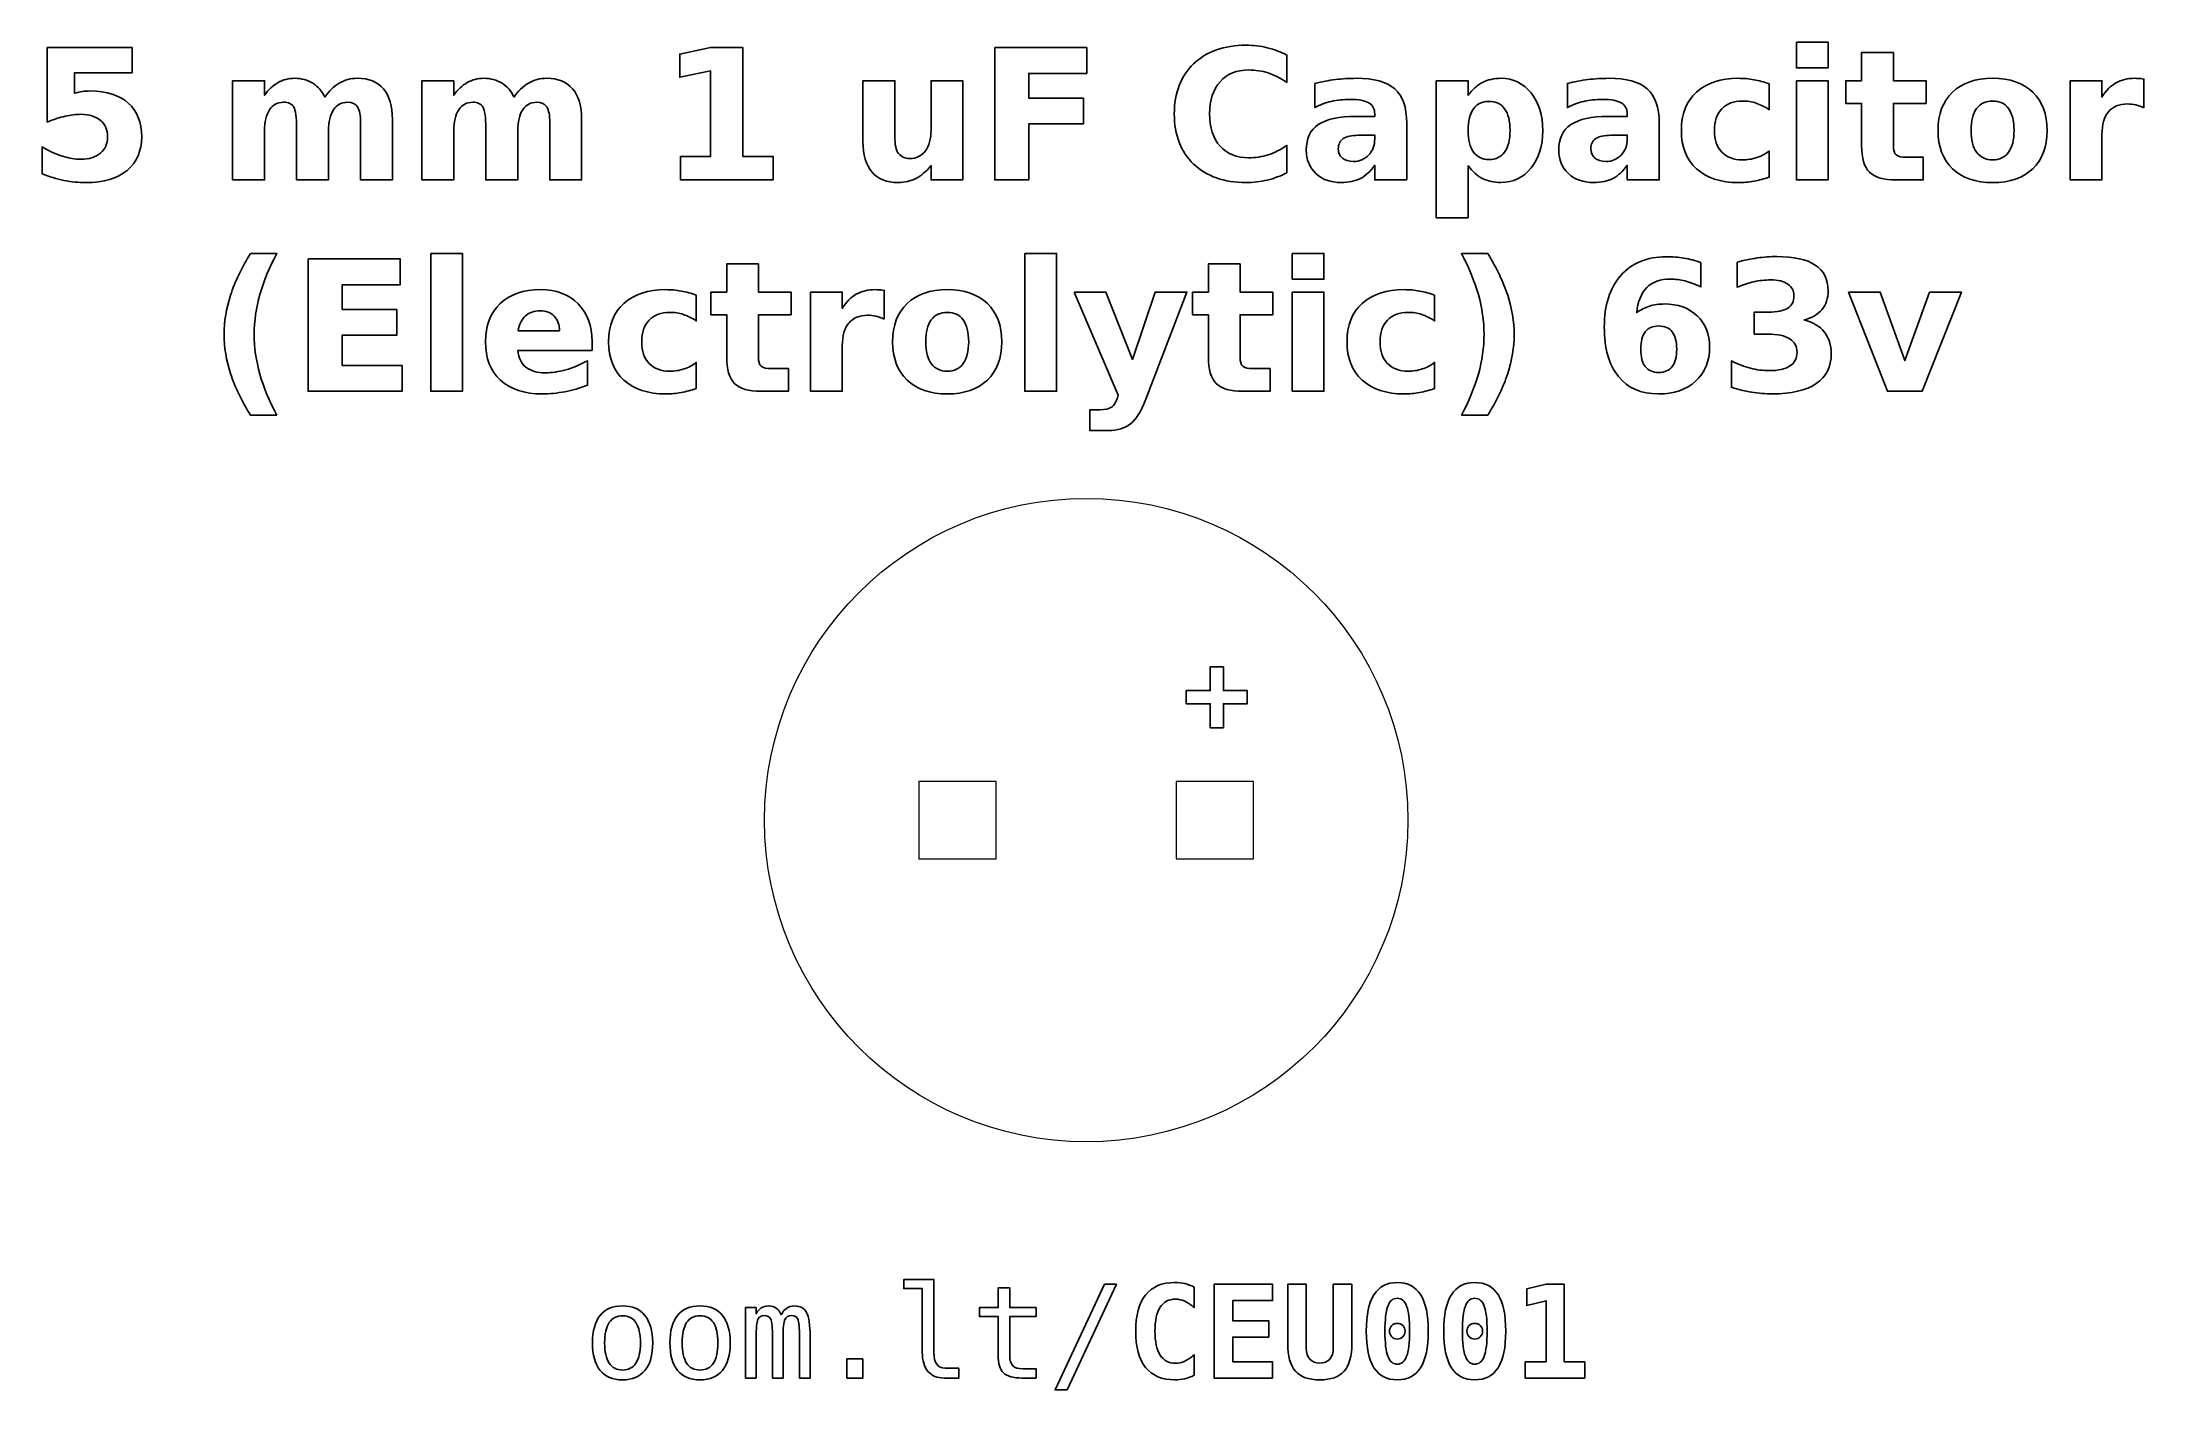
# Model space of a CAD drawing. Header units: centimetres. Extents: x -11.31 to -9.68, y -15.29 to -14.25.
import ezdxf

# ---------------------------------------------------------------- set-up
doc = ezdxf.new("R2010")
doc.units = ezdxf.units.CM
doc.header["$MEASUREMENT"] = 0
doc.layers.add('Layer 1', color=7, linetype='Continuous')

msp = doc.modelspace()

# ---------------------------------------------------------------- linework, layer by layer
at = {"layer": 'Layer 1', "color": 7, "lineweight": 20}
for points in [[(-10.63, -14.88), (-10.57, -14.88), (-10.57, -14.82), (-10.63, -14.82), (-10.63, -14.88)], [(-10.43, -14.88), (-10.37, -14.88), (-10.37, -14.82), (-10.43, -14.82), (-10.43, -14.88)]]:
    msp.add_lwpolyline(points, close=True, dxfattribs=at)
at = {"layer": 'Layer 1', "color": 250, "lineweight": 20}
msp.add_ellipse((-10.5, -14.85), major_axis=(0, 0.25), ratio=1, dxfattribs=at)
at = {"layer": 'Layer 1', "color": 250}
for points, knots in [([(-11.30746, -14.2496), (-11.30746, -14.2496), (-11.24152, -14.2496), (-11.24152, -14.2496), (-11.24152, -14.2496), (-11.24152, -14.2496), (-11.24152, -14.2691), (-11.24152, -14.2691), (-11.24152, -14.2691), (-11.24152, -14.2691), (-11.28632, -14.2691), (-11.28632, -14.2691), (-11.28632, -14.2691), (-11.28632, -14.2691), (-11.28632, -14.28502), (-11.28632, -14.28502), (-11.28632, -14.28502), (-11.2843, -14.28448), (-11.28227, -14.28406), (-11.28023, -14.28375), (-11.28023, -14.28375), (-11.27818, -14.28344), (-11.27604, -14.2833), (-11.27385, -14.2833), (-11.27385, -14.2833), (-11.2613, -14.2833), (-11.25154, -14.28643), (-11.24455, -14.29271), (-11.24455, -14.29271), (-11.23757, -14.29897), (-11.23409, -14.30771), (-11.23409, -14.31891), (-11.23409, -14.31891), (-11.23409, -14.33003), (-11.2379, -14.33874), (-11.24549, -14.34504), (-11.24549, -14.34504), (-11.25309, -14.35132), (-11.26365, -14.35447), (-11.27715, -14.35447), (-11.27715, -14.35447), (-11.28298, -14.35447), (-11.28877, -14.3539), (-11.29448, -14.35278), (-11.29448, -14.35278), (-11.3002, -14.35165), (-11.30589, -14.34995), (-11.31153, -14.34765), (-11.31153, -14.34765), (-11.31153, -14.34765), (-11.31153, -14.32676), (-11.31153, -14.32676), (-11.31153, -14.32676), (-11.30593, -14.32999), (-11.30062, -14.33239), (-11.29559, -14.33398), (-11.29559, -14.33398), (-11.29055, -14.33561), (-11.2858, -14.33641), (-11.28136, -14.33641), (-11.28136, -14.33641), (-11.27491, -14.33641), (-11.26986, -14.33483), (-11.26616, -14.33168), (-11.26616, -14.33168), (-11.26247, -14.32855), (-11.26061, -14.3243), (-11.26061, -14.31891), (-11.26061, -14.31891), (-11.26061, -14.3135), (-11.26247, -14.30924), (-11.26616, -14.30612), (-11.26616, -14.30612), (-11.26986, -14.30299), (-11.27491, -14.30144), (-11.28136, -14.30144), (-11.28136, -14.30144), (-11.28517, -14.30144), (-11.28924, -14.30193), (-11.29354, -14.30292), (-11.29354, -14.30292), (-11.29787, -14.3039), (-11.3025, -14.30543), (-11.30746, -14.3075), (-11.30746, -14.3075), (-11.30746, -14.3075), (-11.30746, -14.2496), (-11.30746, -14.2496)], [0, 0, 0, 0, 0.0454545, 0.0454545, 0.0454545, 0.0454545, 0.0909091, 0.0909091, 0.0909091, 0.0909091, 0.1363636, 0.1363636, 0.1363636, 0.1363636, 0.1818182, 0.1818182, 0.1818182, 0.1818182, 0.2272727, 0.2272727, 0.2272727, 0.2272727, 0.2727273, 0.2727273, 0.2727273, 0.2727273, 0.3181818, 0.3181818, 0.3181818, 0.3181818, 0.3636364, 0.3636364, 0.3636364, 0.3636364, 0.4090909, 0.4090909, 0.4090909, 0.4090909, 0.4545455, 0.4545455, 0.4545455, 0.4545455, 0.5, 0.5, 0.5, 0.5, 0.5454545, 0.5454545, 0.5454545, 0.5454545, 0.5909091, 0.5909091, 0.5909091, 0.5909091, 0.6363636, 0.6363636, 0.6363636, 0.6363636, 0.6818182, 0.6818182, 0.6818182, 0.6818182, 0.7272727, 0.7272727, 0.7272727, 0.7272727, 0.7727273, 0.7727273, 0.7727273, 0.7727273, 0.8181818, 0.8181818, 0.8181818, 0.8181818, 0.8636364, 0.8636364, 0.8636364, 0.8636364, 0.9090909, 0.9090909, 0.9090909, 0.9090909, 0.9545455, 0.9545455, 0.9545455, 0.9545455, 1, 1, 1, 1]), ([(-10.81536, -14.33415), (-10.81536, -14.33415), (-10.79193, -14.33415), (-10.79193, -14.33415), (-10.79193, -14.33415), (-10.79193, -14.33415), (-10.79193, -14.26766), (-10.79193, -14.26766), (-10.79193, -14.26766), (-10.79193, -14.26766), (-10.81597, -14.27263), (-10.81597, -14.27263), (-10.81597, -14.27263), (-10.81597, -14.27263), (-10.81597, -14.25456), (-10.81597, -14.25456), (-10.81597, -14.25456), (-10.81597, -14.25456), (-10.79207, -14.2496), (-10.79207, -14.2496), (-10.79207, -14.2496), (-10.79207, -14.2496), (-10.76686, -14.2496), (-10.76686, -14.2496), (-10.76686, -14.2496), (-10.76686, -14.2496), (-10.76686, -14.33415), (-10.76686, -14.33415), (-10.76686, -14.33415), (-10.76686, -14.33415), (-10.74344, -14.33415), (-10.74344, -14.33415), (-10.74344, -14.33415), (-10.74344, -14.33415), (-10.74344, -14.35247), (-10.74344, -14.35247), (-10.74344, -14.35247), (-10.74344, -14.35247), (-10.81536, -14.35247), (-10.81536, -14.35247), (-10.81536, -14.35247), (-10.81536, -14.35247), (-10.81536, -14.33415), (-10.81536, -14.33415)], [0, 0, 0, 0, 0.0909091, 0.0909091, 0.0909091, 0.0909091, 0.1818182, 0.1818182, 0.1818182, 0.1818182, 0.2727273, 0.2727273, 0.2727273, 0.2727273, 0.3636364, 0.3636364, 0.3636364, 0.3636364, 0.4545455, 0.4545455, 0.4545455, 0.4545455, 0.5454545, 0.5454545, 0.5454545, 0.5454545, 0.6363636, 0.6363636, 0.6363636, 0.6363636, 0.7272727, 0.7272727, 0.7272727, 0.7272727, 0.8181818, 0.8181818, 0.8181818, 0.8181818, 0.9090909, 0.9090909, 0.9090909, 0.9090909, 1, 1, 1, 1]), ([(-10.57116, -14.2496), (-10.57116, -14.2496), (-10.49957, -14.2496), (-10.49957, -14.2496), (-10.49957, -14.2496), (-10.49957, -14.2496), (-10.49957, -14.26966), (-10.49957, -14.26966), (-10.49957, -14.26966), (-10.49957, -14.26966), (-10.54463, -14.26966), (-10.54463, -14.26966), (-10.54463, -14.26966), (-10.54463, -14.26966), (-10.54463, -14.28881), (-10.54463, -14.28881), (-10.54463, -14.28881), (-10.54463, -14.28881), (-10.50225, -14.28881), (-10.50225, -14.28881), (-10.50225, -14.28881), (-10.50225, -14.28881), (-10.50225, -14.30887), (-10.50225, -14.30887), (-10.50225, -14.30887), (-10.50225, -14.30887), (-10.54463, -14.30887), (-10.54463, -14.30887), (-10.54463, -14.30887), (-10.54463, -14.30887), (-10.54463, -14.35247), (-10.54463, -14.35247), (-10.54463, -14.35247), (-10.54463, -14.35247), (-10.57116, -14.35247), (-10.57116, -14.35247), (-10.57116, -14.35247), (-10.57116, -14.35247), (-10.57116, -14.2496), (-10.57116, -14.2496)], [0, 0, 0, 0, 0.1, 0.1, 0.1, 0.1, 0.2, 0.2, 0.2, 0.2, 0.3, 0.3, 0.3, 0.3, 0.4, 0.4, 0.4, 0.4, 0.5, 0.5, 0.5, 0.5, 0.6, 0.6, 0.6, 0.6, 0.7, 0.7, 0.7, 0.7, 0.8, 0.8, 0.8, 0.8, 0.9, 0.9, 0.9, 0.9, 1, 1, 1, 1]), ([(-10.34405, -14.34683), (-10.34891, -14.34934), (-10.35399, -14.35125), (-10.35929, -14.35254), (-10.35929, -14.35254), (-10.36455, -14.35383), (-10.37008, -14.35447), (-10.37582, -14.35447), (-10.37582, -14.35447), (-10.39294, -14.35447), (-10.40651, -14.34967), (-10.41653, -14.3401), (-10.41653, -14.3401), (-10.42655, -14.33053), (-10.43156, -14.31755), (-10.43156, -14.30113), (-10.43156, -14.30113), (-10.43156, -14.28469), (-10.42655, -14.27168), (-10.41653, -14.26211), (-10.41653, -14.26211), (-10.40651, -14.25254), (-10.39294, -14.24774), (-10.37582, -14.24774), (-10.37582, -14.24774), (-10.37008, -14.24774), (-10.36455, -14.24838), (-10.35929, -14.24967), (-10.35929, -14.24967), (-10.35399, -14.25096), (-10.34891, -14.25287), (-10.34405, -14.25539), (-10.34405, -14.25539), (-10.34405, -14.25539), (-10.34405, -14.27667), (-10.34405, -14.27667), (-10.34405, -14.27667), (-10.34896, -14.27331), (-10.35381, -14.27086), (-10.35858, -14.26931), (-10.35858, -14.26931), (-10.36335, -14.26773), (-10.36839, -14.26696), (-10.37368, -14.26696), (-10.37368, -14.26696), (-10.38313, -14.26696), (-10.39059, -14.26999), (-10.396, -14.27606), (-10.396, -14.27606), (-10.40143, -14.28213), (-10.40414, -14.29048), (-10.40414, -14.30113), (-10.40414, -14.30113), (-10.40414, -14.31176), (-10.40143, -14.32009), (-10.396, -14.32615), (-10.396, -14.32615), (-10.39059, -14.33222), (-10.38313, -14.33525), (-10.37368, -14.33525), (-10.37368, -14.33525), (-10.36839, -14.33525), (-10.36335, -14.33448), (-10.35858, -14.3329), (-10.35858, -14.3329), (-10.35381, -14.33135), (-10.34896, -14.3289), (-10.34405, -14.32554), (-10.34405, -14.32554), (-10.34405, -14.32554), (-10.34405, -14.34683), (-10.34405, -14.34683)], [0, 0, 0, 0, 0.0555556, 0.0555556, 0.0555556, 0.0555556, 0.1111111, 0.1111111, 0.1111111, 0.1111111, 0.1666667, 0.1666667, 0.1666667, 0.1666667, 0.2222222, 0.2222222, 0.2222222, 0.2222222, 0.2777778, 0.2777778, 0.2777778, 0.2777778, 0.3333333, 0.3333333, 0.3333333, 0.3333333, 0.3888889, 0.3888889, 0.3888889, 0.3888889, 0.4444444, 0.4444444, 0.4444444, 0.4444444, 0.5, 0.5, 0.5, 0.5, 0.5555556, 0.5555556, 0.5555556, 0.5555556, 0.6111111, 0.6111111, 0.6111111, 0.6111111, 0.6666667, 0.6666667, 0.6666667, 0.6666667, 0.7222222, 0.7222222, 0.7222222, 0.7222222, 0.7777778, 0.7777778, 0.7777778, 0.7777778, 0.8333333, 0.8333333, 0.8333333, 0.8333333, 0.8888889, 0.8888889, 0.8888889, 0.8888889, 0.9444444, 0.9444444, 0.9444444, 0.9444444, 1, 1, 1, 1]), ([(-9.94807, -14.24525), (-9.94807, -14.24525), (-9.9234, -14.24525), (-9.9234, -14.24525), (-9.9234, -14.24525), (-9.9234, -14.24525), (-9.9234, -14.26538), (-9.9234, -14.26538), (-9.9234, -14.26538), (-9.9234, -14.26538), (-9.94807, -14.26538), (-9.94807, -14.26538), (-9.94807, -14.26538), (-9.94807, -14.26538), (-9.94807, -14.24525), (-9.94807, -14.24525)], [0, 0, 0, 0, 0.25, 0.25, 0.25, 0.25, 0.5, 0.5, 0.5, 0.5, 0.75, 0.75, 0.75, 0.75, 1, 1, 1, 1]), ([(-9.87273, -14.25339), (-9.87273, -14.25339), (-9.87273, -14.27531), (-9.87273, -14.27531), (-9.87273, -14.27531), (-9.87273, -14.27531), (-9.84731, -14.27531), (-9.84731, -14.27531), (-9.84731, -14.27531), (-9.84731, -14.27531), (-9.84731, -14.29295), (-9.84731, -14.29295), (-9.84731, -14.29295), (-9.84731, -14.29295), (-9.87273, -14.29295), (-9.87273, -14.29295), (-9.87273, -14.29295), (-9.87273, -14.29295), (-9.87273, -14.32566), (-9.87273, -14.32566), (-9.87273, -14.32566), (-9.87273, -14.32926), (-9.87203, -14.33168), (-9.87059, -14.33293), (-9.87059, -14.33293), (-9.86918, -14.3342), (-9.86636, -14.33483), (-9.86213, -14.33483), (-9.86213, -14.33483), (-9.86213, -14.33483), (-9.84945, -14.33483), (-9.84945, -14.33483), (-9.84945, -14.33483), (-9.84945, -14.33483), (-9.84945, -14.35247), (-9.84945, -14.35247), (-9.84945, -14.35247), (-9.84945, -14.35247), (-9.87059, -14.35247), (-9.87059, -14.35247), (-9.87059, -14.35247), (-9.88033, -14.35247), (-9.88725, -14.35045), (-9.89131, -14.34638), (-9.89131, -14.34638), (-9.89538, -14.34231), (-9.89741, -14.3354), (-9.89741, -14.32566), (-9.89741, -14.32566), (-9.89741, -14.32566), (-9.89741, -14.29295), (-9.89741, -14.29295), (-9.89741, -14.29295), (-9.89741, -14.29295), (-9.90966, -14.29295), (-9.90966, -14.29295), (-9.90966, -14.29295), (-9.90966, -14.29295), (-9.90966, -14.27531), (-9.90966, -14.27531), (-9.90966, -14.27531), (-9.90966, -14.27531), (-9.89741, -14.27531), (-9.89741, -14.27531), (-9.89741, -14.27531), (-9.89741, -14.27531), (-9.89741, -14.25339), (-9.89741, -14.25339), (-9.89741, -14.25339), (-9.89741, -14.25339), (-9.87273, -14.25339), (-9.87273, -14.25339)], [0, 0, 0, 0, 0.0555556, 0.0555556, 0.0555556, 0.0555556, 0.1111111, 0.1111111, 0.1111111, 0.1111111, 0.1666667, 0.1666667, 0.1666667, 0.1666667, 0.2222222, 0.2222222, 0.2222222, 0.2222222, 0.2777778, 0.2777778, 0.2777778, 0.2777778, 0.3333333, 0.3333333, 0.3333333, 0.3333333, 0.3888889, 0.3888889, 0.3888889, 0.3888889, 0.4444444, 0.4444444, 0.4444444, 0.4444444, 0.5, 0.5, 0.5, 0.5, 0.5555556, 0.5555556, 0.5555556, 0.5555556, 0.6111111, 0.6111111, 0.6111111, 0.6111111, 0.6666667, 0.6666667, 0.6666667, 0.6666667, 0.7222222, 0.7222222, 0.7222222, 0.7222222, 0.7777778, 0.7777778, 0.7777778, 0.7777778, 0.8333333, 0.8333333, 0.8333333, 0.8333333, 0.8888889, 0.8888889, 0.8888889, 0.8888889, 0.9444444, 0.9444444, 0.9444444, 0.9444444, 1, 1, 1, 1]), ([(-11.09173, -14.28812), (-11.0886, -14.28335), (-11.08491, -14.2797), (-11.0806, -14.27721), (-11.0806, -14.27721), (-11.0763, -14.27469), (-11.0716, -14.27345), (-11.06645, -14.27345), (-11.06645, -14.27345), (-11.05758, -14.27345), (-11.05083, -14.27618), (-11.0462, -14.28166), (-11.0462, -14.28166), (-11.04156, -14.28711), (-11.03923, -14.29506), (-11.03923, -14.30548), (-11.03923, -14.30548), (-11.03923, -14.30548), (-11.03923, -14.35247), (-11.03923, -14.35247), (-11.03923, -14.35247), (-11.03923, -14.35247), (-11.06405, -14.35247), (-11.06405, -14.35247), (-11.06405, -14.35247), (-11.06405, -14.35247), (-11.06405, -14.31223), (-11.06405, -14.31223), (-11.06405, -14.31223), (-11.064, -14.31164), (-11.06398, -14.31103), (-11.06395, -14.31037), (-11.06395, -14.31037), (-11.06393, -14.30974), (-11.06391, -14.30882), (-11.06391, -14.30762), (-11.06391, -14.30762), (-11.06391, -14.30216), (-11.0647, -14.29819), (-11.06633, -14.29574), (-11.06633, -14.29574), (-11.06793, -14.29327), (-11.07051, -14.29205), (-11.07409, -14.29205), (-11.07409, -14.29205), (-11.07879, -14.29205), (-11.08239, -14.29398), (-11.08495, -14.29784), (-11.08495, -14.29784), (-11.08749, -14.30169), (-11.08881, -14.30727), (-11.08891, -14.31458), (-11.08891, -14.31458), (-11.08891, -14.31458), (-11.08891, -14.35247), (-11.08891, -14.35247), (-11.08891, -14.35247), (-11.08891, -14.35247), (-11.11372, -14.35247), (-11.11372, -14.35247), (-11.11372, -14.35247), (-11.11372, -14.35247), (-11.11372, -14.31223), (-11.11372, -14.31223), (-11.11372, -14.31223), (-11.11372, -14.30369), (-11.11445, -14.29819), (-11.11593, -14.29574), (-11.11593, -14.29574), (-11.11739, -14.29327), (-11.12, -14.29205), (-11.12376, -14.29205), (-11.12376, -14.29205), (-11.12851, -14.29205), (-11.13216, -14.294), (-11.13472, -14.29788), (-11.13472, -14.29788), (-11.13728, -14.30176), (-11.13858, -14.30729), (-11.13858, -14.31451), (-11.13858, -14.31451), (-11.13858, -14.31451), (-11.13858, -14.35247), (-11.13858, -14.35247), (-11.13858, -14.35247), (-11.13858, -14.35247), (-11.16339, -14.35247), (-11.16339, -14.35247), (-11.16339, -14.35247), (-11.16339, -14.35247), (-11.16339, -14.27531), (-11.16339, -14.27531), (-11.16339, -14.27531), (-11.16339, -14.27531), (-11.13858, -14.27531), (-11.13858, -14.27531), (-11.13858, -14.27531), (-11.13858, -14.27531), (-11.13858, -14.28662), (-11.13858, -14.28662), (-11.13858, -14.28662), (-11.13554, -14.28224), (-11.13206, -14.27898), (-11.12813, -14.27676), (-11.12813, -14.27676), (-11.12421, -14.27455), (-11.11988, -14.27345), (-11.11515, -14.27345), (-11.11515, -14.27345), (-11.10984, -14.27345), (-11.10511, -14.27474), (-11.10104, -14.27731), (-11.10104, -14.27731), (-11.09695, -14.27989), (-11.09384, -14.28349), (-11.09173, -14.28812)], [0, 0, 0, 0, 0.0344828, 0.0344828, 0.0344828, 0.0344828, 0.0689655, 0.0689655, 0.0689655, 0.0689655, 0.1034483, 0.1034483, 0.1034483, 0.1034483, 0.137931, 0.137931, 0.137931, 0.137931, 0.1724138, 0.1724138, 0.1724138, 0.1724138, 0.2068966, 0.2068966, 0.2068966, 0.2068966, 0.2413793, 0.2413793, 0.2413793, 0.2413793, 0.2758621, 0.2758621, 0.2758621, 0.2758621, 0.3103448, 0.3103448, 0.3103448, 0.3103448, 0.3448276, 0.3448276, 0.3448276, 0.3448276, 0.3793103, 0.3793103, 0.3793103, 0.3793103, 0.4137931, 0.4137931, 0.4137931, 0.4137931, 0.4482759, 0.4482759, 0.4482759, 0.4482759, 0.4827586, 0.4827586, 0.4827586, 0.4827586, 0.5172414, 0.5172414, 0.5172414, 0.5172414, 0.5517241, 0.5517241, 0.5517241, 0.5517241, 0.5862069, 0.5862069, 0.5862069, 0.5862069, 0.6206897, 0.6206897, 0.6206897, 0.6206897, 0.6551724, 0.6551724, 0.6551724, 0.6551724, 0.6896552, 0.6896552, 0.6896552, 0.6896552, 0.7241379, 0.7241379, 0.7241379, 0.7241379, 0.7586207, 0.7586207, 0.7586207, 0.7586207, 0.7931034, 0.7931034, 0.7931034, 0.7931034, 0.8275862, 0.8275862, 0.8275862, 0.8275862, 0.862069, 0.862069, 0.862069, 0.862069, 0.8965517, 0.8965517, 0.8965517, 0.8965517, 0.9310345, 0.9310345, 0.9310345, 0.9310345, 0.9655172, 0.9655172, 0.9655172, 0.9655172, 1, 1, 1, 1]), ([(-10.94469, -14.28812), (-10.94156, -14.28335), (-10.93787, -14.2797), (-10.93356, -14.27721), (-10.93356, -14.27721), (-10.92926, -14.27469), (-10.92456, -14.27345), (-10.91941, -14.27345), (-10.91941, -14.27345), (-10.91054, -14.27345), (-10.90379, -14.27618), (-10.89916, -14.28166), (-10.89916, -14.28166), (-10.89452, -14.28711), (-10.89219, -14.29506), (-10.89219, -14.30548), (-10.89219, -14.30548), (-10.89219, -14.30548), (-10.89219, -14.35247), (-10.89219, -14.35247), (-10.89219, -14.35247), (-10.89219, -14.35247), (-10.91701, -14.35247), (-10.91701, -14.35247), (-10.91701, -14.35247), (-10.91701, -14.35247), (-10.91701, -14.31223), (-10.91701, -14.31223), (-10.91701, -14.31223), (-10.91696, -14.31164), (-10.91694, -14.31103), (-10.91691, -14.31037), (-10.91691, -14.31037), (-10.91689, -14.30974), (-10.91687, -14.30882), (-10.91687, -14.30762), (-10.91687, -14.30762), (-10.91687, -14.30216), (-10.91766, -14.29819), (-10.91929, -14.29574), (-10.91929, -14.29574), (-10.92089, -14.29327), (-10.92347, -14.29205), (-10.92705, -14.29205), (-10.92705, -14.29205), (-10.93175, -14.29205), (-10.93535, -14.29398), (-10.93791, -14.29784), (-10.93791, -14.29784), (-10.94045, -14.30169), (-10.94177, -14.30727), (-10.94187, -14.31458), (-10.94187, -14.31458), (-10.94187, -14.31458), (-10.94187, -14.35247), (-10.94187, -14.35247), (-10.94187, -14.35247), (-10.94187, -14.35247), (-10.96668, -14.35247), (-10.96668, -14.35247), (-10.96668, -14.35247), (-10.96668, -14.35247), (-10.96668, -14.31223), (-10.96668, -14.31223), (-10.96668, -14.31223), (-10.96668, -14.30369), (-10.96741, -14.29819), (-10.96889, -14.29574), (-10.96889, -14.29574), (-10.97035, -14.29327), (-10.97296, -14.29205), (-10.97672, -14.29205), (-10.97672, -14.29205), (-10.98147, -14.29205), (-10.98512, -14.294), (-10.98768, -14.29788), (-10.98768, -14.29788), (-10.99024, -14.30176), (-10.99154, -14.30729), (-10.99154, -14.31451), (-10.99154, -14.31451), (-10.99154, -14.31451), (-10.99154, -14.35247), (-10.99154, -14.35247), (-10.99154, -14.35247), (-10.99154, -14.35247), (-11.01635, -14.35247), (-11.01635, -14.35247), (-11.01635, -14.35247), (-11.01635, -14.35247), (-11.01635, -14.27531), (-11.01635, -14.27531), (-11.01635, -14.27531), (-11.01635, -14.27531), (-10.99154, -14.27531), (-10.99154, -14.27531), (-10.99154, -14.27531), (-10.99154, -14.27531), (-10.99154, -14.28662), (-10.99154, -14.28662), (-10.99154, -14.28662), (-10.9885, -14.28224), (-10.98502, -14.27898), (-10.98109, -14.27676), (-10.98109, -14.27676), (-10.97717, -14.27455), (-10.97284, -14.27345), (-10.96811, -14.27345), (-10.96811, -14.27345), (-10.9628, -14.27345), (-10.95807, -14.27474), (-10.954, -14.27731), (-10.954, -14.27731), (-10.94991, -14.27989), (-10.9468, -14.28349), (-10.94469, -14.28812)], [0, 0, 0, 0, 0.0344828, 0.0344828, 0.0344828, 0.0344828, 0.0689655, 0.0689655, 0.0689655, 0.0689655, 0.1034483, 0.1034483, 0.1034483, 0.1034483, 0.137931, 0.137931, 0.137931, 0.137931, 0.1724138, 0.1724138, 0.1724138, 0.1724138, 0.2068966, 0.2068966, 0.2068966, 0.2068966, 0.2413793, 0.2413793, 0.2413793, 0.2413793, 0.2758621, 0.2758621, 0.2758621, 0.2758621, 0.3103448, 0.3103448, 0.3103448, 0.3103448, 0.3448276, 0.3448276, 0.3448276, 0.3448276, 0.3793103, 0.3793103, 0.3793103, 0.3793103, 0.4137931, 0.4137931, 0.4137931, 0.4137931, 0.4482759, 0.4482759, 0.4482759, 0.4482759, 0.4827586, 0.4827586, 0.4827586, 0.4827586, 0.5172414, 0.5172414, 0.5172414, 0.5172414, 0.5517241, 0.5517241, 0.5517241, 0.5517241, 0.5862069, 0.5862069, 0.5862069, 0.5862069, 0.6206897, 0.6206897, 0.6206897, 0.6206897, 0.6551724, 0.6551724, 0.6551724, 0.6551724, 0.6896552, 0.6896552, 0.6896552, 0.6896552, 0.7241379, 0.7241379, 0.7241379, 0.7241379, 0.7586207, 0.7586207, 0.7586207, 0.7586207, 0.7931034, 0.7931034, 0.7931034, 0.7931034, 0.8275862, 0.8275862, 0.8275862, 0.8275862, 0.862069, 0.862069, 0.862069, 0.862069, 0.8965517, 0.8965517, 0.8965517, 0.8965517, 0.9310345, 0.9310345, 0.9310345, 0.9310345, 0.9655172, 0.9655172, 0.9655172, 0.9655172, 1, 1, 1, 1]), ([(-10.67354, -14.32244), (-10.67354, -14.32244), (-10.67354, -14.27531), (-10.67354, -14.27531), (-10.67354, -14.27531), (-10.67354, -14.27531), (-10.64873, -14.27531), (-10.64873, -14.27531), (-10.64873, -14.27531), (-10.64873, -14.27531), (-10.64873, -14.28302), (-10.64873, -14.28302), (-10.64873, -14.28302), (-10.64873, -14.28721), (-10.64875, -14.29245), (-10.6488, -14.29875), (-10.6488, -14.29875), (-10.64885, -14.30508), (-10.64887, -14.30929), (-10.64887, -14.31141), (-10.64887, -14.31141), (-10.64887, -14.31762), (-10.6487, -14.32208), (-10.64838, -14.32481), (-10.64838, -14.32481), (-10.64807, -14.32754), (-10.64751, -14.32952), (-10.64673, -14.33076), (-10.64673, -14.33076), (-10.64572, -14.33239), (-10.6444, -14.33361), (-10.64278, -14.33448), (-10.64278, -14.33448), (-10.64113, -14.33535), (-10.63927, -14.3358), (-10.63716, -14.3358), (-10.63716, -14.3358), (-10.63201, -14.3358), (-10.62796, -14.33382), (-10.62502, -14.32987), (-10.62502, -14.32987), (-10.62208, -14.32592), (-10.62062, -14.32044), (-10.62062, -14.31341), (-10.62062, -14.31341), (-10.62062, -14.31341), (-10.62062, -14.27531), (-10.62062, -14.27531), (-10.62062, -14.27531), (-10.62062, -14.27531), (-10.59595, -14.27531), (-10.59595, -14.27531), (-10.59595, -14.27531), (-10.59595, -14.27531), (-10.59595, -14.35247), (-10.59595, -14.35247), (-10.59595, -14.35247), (-10.59595, -14.35247), (-10.62062, -14.35247), (-10.62062, -14.35247), (-10.62062, -14.35247), (-10.62062, -14.35247), (-10.62062, -14.3413), (-10.62062, -14.3413), (-10.62062, -14.3413), (-10.62434, -14.34581), (-10.62829, -14.34913), (-10.63243, -14.35127), (-10.63243, -14.35127), (-10.63659, -14.35341), (-10.64118, -14.35447), (-10.64619, -14.35447), (-10.64619, -14.35447), (-10.6551, -14.35447), (-10.66187, -14.35174), (-10.66655, -14.34626), (-10.66655, -14.34626), (-10.67121, -14.3408), (-10.67354, -14.33286), (-10.67354, -14.32244)], [0, 0, 0, 0, 0.05, 0.05, 0.05, 0.05, 0.1, 0.1, 0.1, 0.1, 0.15, 0.15, 0.15, 0.15, 0.2, 0.2, 0.2, 0.2, 0.25, 0.25, 0.25, 0.25, 0.3, 0.3, 0.3, 0.3, 0.35, 0.35, 0.35, 0.35, 0.4, 0.4, 0.4, 0.4, 0.45, 0.45, 0.45, 0.45, 0.5, 0.5, 0.5, 0.5, 0.55, 0.55, 0.55, 0.55, 0.6, 0.6, 0.6, 0.6, 0.65, 0.65, 0.65, 0.65, 0.7, 0.7, 0.7, 0.7, 0.75, 0.75, 0.75, 0.75, 0.8, 0.8, 0.8, 0.8, 0.85, 0.85, 0.85, 0.85, 0.9, 0.9, 0.9, 0.9, 0.95, 0.95, 0.95, 0.95, 1, 1, 1, 1]), ([(-10.25091, -14.30842), (-10.25091, -14.30842), (-10.25091, -14.35247), (-10.25091, -14.35247), (-10.25091, -14.35247), (-10.25091, -14.35247), (-10.2758, -14.35247), (-10.2758, -14.35247), (-10.2758, -14.35247), (-10.2758, -14.35247), (-10.2758, -14.34104), (-10.2758, -14.34104), (-10.2758, -14.34104), (-10.27911, -14.34572), (-10.28283, -14.34913), (-10.28695, -14.35127), (-10.28695, -14.35127), (-10.29108, -14.35341), (-10.29612, -14.35447), (-10.30204, -14.35447), (-10.30204, -14.35447), (-10.31004, -14.35447), (-10.31651, -14.35214), (-10.32149, -14.34748), (-10.32149, -14.34748), (-10.32648, -14.3428), (-10.32897, -14.33676), (-10.32897, -14.3293), (-10.32897, -14.3293), (-10.32897, -14.32027), (-10.32587, -14.31362), (-10.31964, -14.30941), (-10.31964, -14.30941), (-10.3134, -14.30517), (-10.30364, -14.30306), (-10.29033, -14.30306), (-10.29033, -14.30306), (-10.29033, -14.30306), (-10.2758, -14.30306), (-10.2758, -14.30306), (-10.2758, -14.30306), (-10.2758, -14.30306), (-10.2758, -14.30113), (-10.2758, -14.30113), (-10.2758, -14.30113), (-10.2758, -14.29723), (-10.27733, -14.29438), (-10.28041, -14.29257), (-10.28041, -14.29257), (-10.28349, -14.29076), (-10.28829, -14.28984), (-10.2948, -14.28984), (-10.2948, -14.28984), (-10.30009, -14.28984), (-10.30501, -14.29036), (-10.30955, -14.29142), (-10.30955, -14.29142), (-10.31409, -14.29247), (-10.31832, -14.29407), (-10.32222, -14.29619), (-10.32222, -14.29619), (-10.32222, -14.29619), (-10.32222, -14.27738), (-10.32222, -14.27738), (-10.32222, -14.27738), (-10.31693, -14.27608), (-10.31164, -14.27512), (-10.3063, -14.27444), (-10.3063, -14.27444), (-10.30099, -14.27378), (-10.29565, -14.27345), (-10.29033, -14.27345), (-10.29033, -14.27345), (-10.27641, -14.27345), (-10.26637, -14.2762), (-10.26018, -14.28168), (-10.26018, -14.28168), (-10.254, -14.28716), (-10.25091, -14.29607), (-10.25091, -14.30842)], [0, 0, 0, 0, 0.05, 0.05, 0.05, 0.05, 0.1, 0.1, 0.1, 0.1, 0.15, 0.15, 0.15, 0.15, 0.2, 0.2, 0.2, 0.2, 0.25, 0.25, 0.25, 0.25, 0.3, 0.3, 0.3, 0.3, 0.35, 0.35, 0.35, 0.35, 0.4, 0.4, 0.4, 0.4, 0.45, 0.45, 0.45, 0.45, 0.5, 0.5, 0.5, 0.5, 0.55, 0.55, 0.55, 0.55, 0.6, 0.6, 0.6, 0.6, 0.65, 0.65, 0.65, 0.65, 0.7, 0.7, 0.7, 0.7, 0.75, 0.75, 0.75, 0.75, 0.8, 0.8, 0.8, 0.8, 0.85, 0.85, 0.85, 0.85, 0.9, 0.9, 0.9, 0.9, 0.95, 0.95, 0.95, 0.95, 1, 1, 1, 1]), ([(-10.20329, -14.3413), (-10.20329, -14.3413), (-10.20329, -14.38182), (-10.20329, -14.38182), (-10.20329, -14.38182), (-10.20329, -14.38182), (-10.22796, -14.38182), (-10.22796, -14.38182), (-10.22796, -14.38182), (-10.22796, -14.38182), (-10.22796, -14.27531), (-10.22796, -14.27531), (-10.22796, -14.27531), (-10.22796, -14.27531), (-10.20329, -14.27531), (-10.20329, -14.27531), (-10.20329, -14.27531), (-10.20329, -14.27531), (-10.20329, -14.28662), (-10.20329, -14.28662), (-10.20329, -14.28662), (-10.1999, -14.2821), (-10.19611, -14.27879), (-10.192, -14.27665), (-10.192, -14.27665), (-10.18786, -14.27451), (-10.18311, -14.27345), (-10.17772, -14.27345), (-10.17772, -14.27345), (-10.16822, -14.27345), (-10.16041, -14.27723), (-10.15432, -14.28478), (-10.15432, -14.28478), (-10.14821, -14.29233), (-10.14515, -14.30207), (-10.14515, -14.31395), (-10.14515, -14.31395), (-10.14515, -14.32585), (-10.14821, -14.33558), (-10.15432, -14.34313), (-10.15432, -14.34313), (-10.16041, -14.35068), (-10.16822, -14.35447), (-10.17772, -14.35447), (-10.17772, -14.35447), (-10.18311, -14.35447), (-10.18786, -14.35341), (-10.192, -14.35127), (-10.192, -14.35127), (-10.19611, -14.34913), (-10.1999, -14.34581), (-10.20329, -14.3413)], [0, 0, 0, 0, 0.0769231, 0.0769231, 0.0769231, 0.0769231, 0.1538462, 0.1538462, 0.1538462, 0.1538462, 0.2307692, 0.2307692, 0.2307692, 0.2307692, 0.3076923, 0.3076923, 0.3076923, 0.3076923, 0.3846154, 0.3846154, 0.3846154, 0.3846154, 0.4615385, 0.4615385, 0.4615385, 0.4615385, 0.5384615, 0.5384615, 0.5384615, 0.5384615, 0.6153846, 0.6153846, 0.6153846, 0.6153846, 0.6923077, 0.6923077, 0.6923077, 0.6923077, 0.7692308, 0.7692308, 0.7692308, 0.7692308, 0.8461538, 0.8461538, 0.8461538, 0.8461538, 0.9230769, 0.9230769, 0.9230769, 0.9230769, 1, 1, 1, 1]), ([(-10.05467, -14.30842), (-10.05467, -14.30842), (-10.05467, -14.35247), (-10.05467, -14.35247), (-10.05467, -14.35247), (-10.05467, -14.35247), (-10.07956, -14.35247), (-10.07956, -14.35247), (-10.07956, -14.35247), (-10.07956, -14.35247), (-10.07956, -14.34104), (-10.07956, -14.34104), (-10.07956, -14.34104), (-10.08287, -14.34572), (-10.08659, -14.34913), (-10.09071, -14.35127), (-10.09071, -14.35127), (-10.09484, -14.35341), (-10.09988, -14.35447), (-10.1058, -14.35447), (-10.1058, -14.35447), (-10.1138, -14.35447), (-10.12027, -14.35214), (-10.12525, -14.34748), (-10.12525, -14.34748), (-10.13024, -14.3428), (-10.13273, -14.33676), (-10.13273, -14.3293), (-10.13273, -14.3293), (-10.13273, -14.32027), (-10.12963, -14.31362), (-10.1234, -14.30941), (-10.1234, -14.30941), (-10.11716, -14.30517), (-10.1074, -14.30306), (-10.09409, -14.30306), (-10.09409, -14.30306), (-10.09409, -14.30306), (-10.07956, -14.30306), (-10.07956, -14.30306), (-10.07956, -14.30306), (-10.07956, -14.30306), (-10.07956, -14.30113), (-10.07956, -14.30113), (-10.07956, -14.30113), (-10.07956, -14.29723), (-10.08109, -14.29438), (-10.08417, -14.29257), (-10.08417, -14.29257), (-10.08725, -14.29076), (-10.09205, -14.28984), (-10.09856, -14.28984), (-10.09856, -14.28984), (-10.10385, -14.28984), (-10.10877, -14.29036), (-10.11331, -14.29142), (-10.11331, -14.29142), (-10.11785, -14.29247), (-10.12208, -14.29407), (-10.12598, -14.29619), (-10.12598, -14.29619), (-10.12598, -14.29619), (-10.12598, -14.27738), (-10.12598, -14.27738), (-10.12598, -14.27738), (-10.12069, -14.27608), (-10.1154, -14.27512), (-10.11006, -14.27444), (-10.11006, -14.27444), (-10.10475, -14.27378), (-10.09941, -14.27345), (-10.09409, -14.27345), (-10.09409, -14.27345), (-10.08017, -14.27345), (-10.07013, -14.2762), (-10.06394, -14.28168), (-10.06394, -14.28168), (-10.05776, -14.28716), (-10.05467, -14.29607), (-10.05467, -14.30842)], [0, 0, 0, 0, 0.05, 0.05, 0.05, 0.05, 0.1, 0.1, 0.1, 0.1, 0.15, 0.15, 0.15, 0.15, 0.2, 0.2, 0.2, 0.2, 0.25, 0.25, 0.25, 0.25, 0.3, 0.3, 0.3, 0.3, 0.35, 0.35, 0.35, 0.35, 0.4, 0.4, 0.4, 0.4, 0.45, 0.45, 0.45, 0.45, 0.5, 0.5, 0.5, 0.5, 0.55, 0.55, 0.55, 0.55, 0.6, 0.6, 0.6, 0.6, 0.65, 0.65, 0.65, 0.65, 0.7, 0.7, 0.7, 0.7, 0.75, 0.75, 0.75, 0.75, 0.8, 0.8, 0.8, 0.8, 0.85, 0.85, 0.85, 0.85, 0.9, 0.9, 0.9, 0.9, 0.95, 0.95, 0.95, 0.95, 1, 1, 1, 1]), ([(-9.96937, -14.27773), (-9.96937, -14.27773), (-9.96937, -14.29784), (-9.96937, -14.29784), (-9.96937, -14.29784), (-9.97273, -14.29553), (-9.9761, -14.29384), (-9.97946, -14.29273), (-9.97946, -14.29273), (-9.98285, -14.29163), (-9.98633, -14.29109), (-9.98997, -14.29109), (-9.98997, -14.29109), (-9.99684, -14.29109), (-10.0022, -14.29309), (-10.00603, -14.29711), (-10.00603, -14.29711), (-10.00987, -14.30113), (-10.0118, -14.30675), (-10.0118, -14.31395), (-10.0118, -14.31395), (-10.0118, -14.32117), (-10.00987, -14.32679), (-10.00603, -14.33081), (-10.00603, -14.33081), (-10.0022, -14.33483), (-9.99684, -14.33683), (-9.98997, -14.33683), (-9.98997, -14.33683), (-9.98611, -14.33683), (-9.98245, -14.33627), (-9.97899, -14.33511), (-9.97899, -14.33511), (-9.97551, -14.33396), (-9.97231, -14.33227), (-9.96937, -14.33001), (-9.96937, -14.33001), (-9.96937, -14.33001), (-9.96937, -14.35019), (-9.96937, -14.35019), (-9.96937, -14.35019), (-9.97323, -14.35162), (-9.97715, -14.35268), (-9.98111, -14.35339), (-9.98111, -14.35339), (-9.98508, -14.35412), (-9.98908, -14.35447), (-9.99308, -14.35447), (-9.99308, -14.35447), (-10.00698, -14.35447), (-10.01786, -14.35089), (-10.02572, -14.34374), (-10.02572, -14.34374), (-10.03357, -14.33662), (-10.0375, -14.32667), (-10.0375, -14.31395), (-10.0375, -14.31395), (-10.0375, -14.30125), (-10.03357, -14.2913), (-10.02572, -14.28417), (-10.02572, -14.28417), (-10.01786, -14.27702), (-10.00698, -14.27345), (-9.99308, -14.27345), (-9.99308, -14.27345), (-9.98903, -14.27345), (-9.98503, -14.2738), (-9.98111, -14.27451), (-9.98111, -14.27451), (-9.97718, -14.27524), (-9.97327, -14.27629), (-9.96937, -14.27773)], [0, 0, 0, 0, 0.0555556, 0.0555556, 0.0555556, 0.0555556, 0.1111111, 0.1111111, 0.1111111, 0.1111111, 0.1666667, 0.1666667, 0.1666667, 0.1666667, 0.2222222, 0.2222222, 0.2222222, 0.2222222, 0.2777778, 0.2777778, 0.2777778, 0.2777778, 0.3333333, 0.3333333, 0.3333333, 0.3333333, 0.3888889, 0.3888889, 0.3888889, 0.3888889, 0.4444444, 0.4444444, 0.4444444, 0.4444444, 0.5, 0.5, 0.5, 0.5, 0.5555556, 0.5555556, 0.5555556, 0.5555556, 0.6111111, 0.6111111, 0.6111111, 0.6111111, 0.6666667, 0.6666667, 0.6666667, 0.6666667, 0.7222222, 0.7222222, 0.7222222, 0.7222222, 0.7777778, 0.7777778, 0.7777778, 0.7777778, 0.8333333, 0.8333333, 0.8333333, 0.8333333, 0.8888889, 0.8888889, 0.8888889, 0.8888889, 0.9444444, 0.9444444, 0.9444444, 0.9444444, 1, 1, 1, 1]), ([(-9.94807, -14.27531), (-9.94807, -14.27531), (-9.9234, -14.27531), (-9.9234, -14.27531), (-9.9234, -14.27531), (-9.9234, -14.27531), (-9.9234, -14.35247), (-9.9234, -14.35247), (-9.9234, -14.35247), (-9.9234, -14.35247), (-9.94807, -14.35247), (-9.94807, -14.35247), (-9.94807, -14.35247), (-9.94807, -14.35247), (-9.94807, -14.27531), (-9.94807, -14.27531)], [0, 0, 0, 0, 0.25, 0.25, 0.25, 0.25, 0.5, 0.5, 0.5, 0.5, 0.75, 0.75, 0.75, 0.75, 1, 1, 1, 1]), ([(-9.79552, -14.27345), (-9.78224, -14.27345), (-9.77187, -14.27702), (-9.76441, -14.2842), (-9.76441, -14.2842), (-9.75695, -14.29137), (-9.75322, -14.30127), (-9.75322, -14.31395), (-9.75322, -14.31395), (-9.75322, -14.32665), (-9.75695, -14.33655), (-9.76441, -14.34372), (-9.76441, -14.34372), (-9.77187, -14.35089), (-9.78224, -14.35447), (-9.79552, -14.35447), (-9.79552, -14.35447), (-9.80884, -14.35447), (-9.81925, -14.35089), (-9.82676, -14.34372), (-9.82676, -14.34372), (-9.83426, -14.33655), (-9.83802, -14.32665), (-9.83802, -14.31395), (-9.83802, -14.31395), (-9.83802, -14.30127), (-9.83426, -14.29137), (-9.82676, -14.2842), (-9.82676, -14.2842), (-9.81925, -14.27702), (-9.80884, -14.27345), (-9.79552, -14.27345)], [0, 0, 0, 0, 0.125, 0.125, 0.125, 0.125, 0.25, 0.25, 0.25, 0.25, 0.375, 0.375, 0.375, 0.375, 0.5, 0.5, 0.5, 0.5, 0.625, 0.625, 0.625, 0.625, 0.75, 0.75, 0.75, 0.75, 0.875, 0.875, 0.875, 0.875, 1, 1, 1, 1]), ([(-9.67796, -14.29633), (-9.68012, -14.29532), (-9.68226, -14.29457), (-9.6844, -14.2941), (-9.6844, -14.2941), (-9.68654, -14.2936), (-9.68868, -14.29337), (-9.69085, -14.29337), (-9.69085, -14.29337), (-9.6972, -14.29337), (-9.70207, -14.29539), (-9.7055, -14.29946), (-9.7055, -14.29946), (-9.70891, -14.30353), (-9.71063, -14.30936), (-9.71063, -14.31693), (-9.71063, -14.31693), (-9.71063, -14.31693), (-9.71063, -14.35247), (-9.71063, -14.35247), (-9.71063, -14.35247), (-9.71063, -14.35247), (-9.7353, -14.35247), (-9.7353, -14.35247), (-9.7353, -14.35247), (-9.7353, -14.35247), (-9.7353, -14.27531), (-9.7353, -14.27531), (-9.7353, -14.27531), (-9.7353, -14.27531), (-9.71063, -14.27531), (-9.71063, -14.27531), (-9.71063, -14.27531), (-9.71063, -14.27531), (-9.71063, -14.28798), (-9.71063, -14.28798), (-9.71063, -14.28798), (-9.70745, -14.28293), (-9.70381, -14.27926), (-9.69971, -14.27693), (-9.69971, -14.27693), (-9.6956, -14.2746), (-9.69066, -14.27345), (-9.68492, -14.27345), (-9.68492, -14.27345), (-9.6841, -14.27345), (-9.6832, -14.27347), (-9.68224, -14.27354), (-9.68224, -14.27354), (-9.68128, -14.27361), (-9.67986, -14.27378), (-9.67803, -14.27399), (-9.67803, -14.27399), (-9.67803, -14.27399), (-9.67796, -14.29633), (-9.67796, -14.29633)], [0, 0, 0, 0, 0.0714286, 0.0714286, 0.0714286, 0.0714286, 0.1428571, 0.1428571, 0.1428571, 0.1428571, 0.2142857, 0.2142857, 0.2142857, 0.2142857, 0.2857143, 0.2857143, 0.2857143, 0.2857143, 0.3571429, 0.3571429, 0.3571429, 0.3571429, 0.4285714, 0.4285714, 0.4285714, 0.4285714, 0.5, 0.5, 0.5, 0.5, 0.5714286, 0.5714286, 0.5714286, 0.5714286, 0.6428571, 0.6428571, 0.6428571, 0.6428571, 0.7142857, 0.7142857, 0.7142857, 0.7142857, 0.7857143, 0.7857143, 0.7857143, 0.7857143, 0.8571429, 0.8571429, 0.8571429, 0.8571429, 0.9285714, 0.9285714, 0.9285714, 0.9285714, 1, 1, 1, 1]), ([(-10.18689, -14.29137), (-10.19219, -14.29137), (-10.19623, -14.2933), (-10.19905, -14.29718), (-10.19905, -14.29718), (-10.20187, -14.30106), (-10.20329, -14.30666), (-10.20329, -14.31395), (-10.20329, -14.31395), (-10.20329, -14.32126), (-10.20187, -14.32686), (-10.19905, -14.33074), (-10.19905, -14.33074), (-10.19623, -14.33462), (-10.19219, -14.33655), (-10.18689, -14.33655), (-10.18689, -14.33655), (-10.18163, -14.33655), (-10.17758, -14.33462), (-10.17481, -14.33076), (-10.17481, -14.33076), (-10.17203, -14.32691), (-10.17064, -14.32131), (-10.17064, -14.31395), (-10.17064, -14.31395), (-10.17064, -14.30661), (-10.17203, -14.30101), (-10.17481, -14.29715), (-10.17481, -14.29715), (-10.17758, -14.2933), (-10.18163, -14.29137), (-10.18689, -14.29137)], [0, 0, 0, 0, 0.125, 0.125, 0.125, 0.125, 0.25, 0.25, 0.25, 0.25, 0.375, 0.375, 0.375, 0.375, 0.5, 0.5, 0.5, 0.5, 0.625, 0.625, 0.625, 0.625, 0.75, 0.75, 0.75, 0.75, 0.875, 0.875, 0.875, 0.875, 1, 1, 1, 1]), ([(-9.79552, -14.29109), (-9.80098, -14.29109), (-9.80514, -14.29304), (-9.80801, -14.29697), (-9.80801, -14.29697), (-9.81088, -14.30089), (-9.81232, -14.30656), (-9.81232, -14.31395), (-9.81232, -14.31395), (-9.81232, -14.32136), (-9.81088, -14.32702), (-9.80801, -14.33095), (-9.80801, -14.33095), (-9.80514, -14.33488), (-9.80098, -14.33683), (-9.79552, -14.33683), (-9.79552, -14.33683), (-9.79014, -14.33683), (-9.78605, -14.33488), (-9.7832, -14.33095), (-9.7832, -14.33095), (-9.78036, -14.32702), (-9.77892, -14.32136), (-9.77892, -14.31395), (-9.77892, -14.31395), (-9.77892, -14.30656), (-9.78036, -14.30089), (-9.7832, -14.29697), (-9.7832, -14.29697), (-9.78605, -14.29304), (-9.79014, -14.29109), (-9.79552, -14.29109)], [0, 0, 0, 0, 0.125, 0.125, 0.125, 0.125, 0.25, 0.25, 0.25, 0.25, 0.375, 0.375, 0.375, 0.375, 0.5, 0.5, 0.5, 0.5, 0.625, 0.625, 0.625, 0.625, 0.75, 0.75, 0.75, 0.75, 0.875, 0.875, 0.875, 0.875, 1, 1, 1, 1]), ([(-10.28859, -14.31773), (-10.29374, -14.31773), (-10.2976, -14.3186), (-10.30021, -14.32034), (-10.30021, -14.32034), (-10.3028, -14.32211), (-10.30409, -14.32467), (-10.30409, -14.32808), (-10.30409, -14.32808), (-10.30409, -14.33121), (-10.30306, -14.33366), (-10.30096, -14.33542), (-10.30096, -14.33542), (-10.29887, -14.33718), (-10.29598, -14.33808), (-10.29226, -14.33808), (-10.29226, -14.33808), (-10.2876, -14.33808), (-10.28372, -14.33641), (-10.28055, -14.33307), (-10.28055, -14.33307), (-10.27737, -14.32975), (-10.2758, -14.32557), (-10.2758, -14.32056), (-10.2758, -14.32056), (-10.2758, -14.32056), (-10.2758, -14.31773), (-10.2758, -14.31773), (-10.2758, -14.31773), (-10.2758, -14.31773), (-10.28859, -14.31773), (-10.28859, -14.31773)], [0, 0, 0, 0, 0.125, 0.125, 0.125, 0.125, 0.25, 0.25, 0.25, 0.25, 0.375, 0.375, 0.375, 0.375, 0.5, 0.5, 0.5, 0.5, 0.625, 0.625, 0.625, 0.625, 0.75, 0.75, 0.75, 0.75, 0.875, 0.875, 0.875, 0.875, 1, 1, 1, 1]), ([(-10.09235, -14.31773), (-10.0975, -14.31773), (-10.10136, -14.3186), (-10.10397, -14.32034), (-10.10397, -14.32034), (-10.10656, -14.32211), (-10.10785, -14.32467), (-10.10785, -14.32808), (-10.10785, -14.32808), (-10.10785, -14.33121), (-10.10682, -14.33366), (-10.10472, -14.33542), (-10.10472, -14.33542), (-10.10263, -14.33718), (-10.09974, -14.33808), (-10.09602, -14.33808), (-10.09602, -14.33808), (-10.09136, -14.33808), (-10.08748, -14.33641), (-10.08431, -14.33307), (-10.08431, -14.33307), (-10.08113, -14.32975), (-10.07956, -14.32557), (-10.07956, -14.32056), (-10.07956, -14.32056), (-10.07956, -14.32056), (-10.07956, -14.31773), (-10.07956, -14.31773), (-10.07956, -14.31773), (-10.07956, -14.31773), (-10.09235, -14.31773), (-10.09235, -14.31773)], [0, 0, 0, 0, 0.125, 0.125, 0.125, 0.125, 0.25, 0.25, 0.25, 0.25, 0.375, 0.375, 0.375, 0.375, 0.5, 0.5, 0.5, 0.5, 0.625, 0.625, 0.625, 0.625, 0.75, 0.75, 0.75, 0.75, 0.875, 0.875, 0.875, 0.875, 1, 1, 1, 1]), ([(-11.129, -14.53532), (-11.129, -14.53532), (-11.14946, -14.53532), (-11.14946, -14.53532), (-11.14946, -14.53532), (-11.15649, -14.52399), (-11.16169, -14.51319), (-11.16503, -14.50296), (-11.16503, -14.50296), (-11.16839, -14.49275), (-11.17006, -14.48262), (-11.17006, -14.47255), (-11.17006, -14.47255), (-11.17006, -14.46249), (-11.16837, -14.4523), (-11.16501, -14.442), (-11.16501, -14.442), (-11.16162, -14.43168), (-11.15645, -14.42091), (-11.14946, -14.40964), (-11.14946, -14.40964), (-11.14946, -14.40964), (-11.129, -14.40964), (-11.129, -14.40964), (-11.129, -14.40964), (-11.13488, -14.42053), (-11.13928, -14.43118), (-11.14222, -14.44158), (-11.14222, -14.44158), (-11.14516, -14.45197), (-11.14664, -14.46225), (-11.14664, -14.47241), (-11.14664, -14.47241), (-11.14664, -14.48257), (-11.14518, -14.49285), (-11.14227, -14.50329), (-11.14227, -14.50329), (-11.13935, -14.51371), (-11.13493, -14.52439), (-11.129, -14.53532)], [0, 0, 0, 0, 0.1, 0.1, 0.1, 0.1, 0.2, 0.2, 0.2, 0.2, 0.3, 0.3, 0.3, 0.3, 0.4, 0.4, 0.4, 0.4, 0.5, 0.5, 0.5, 0.5, 0.6, 0.6, 0.6, 0.6, 0.7, 0.7, 0.7, 0.7, 0.8, 0.8, 0.8, 0.8, 0.9, 0.9, 0.9, 0.9, 1, 1, 1, 1]), ([(-11.10475, -14.41385), (-11.10475, -14.41385), (-11.03316, -14.41385), (-11.03316, -14.41385), (-11.03316, -14.41385), (-11.03316, -14.41385), (-11.03316, -14.43391), (-11.03316, -14.43391), (-11.03316, -14.43391), (-11.03316, -14.43391), (-11.07822, -14.43391), (-11.07822, -14.43391), (-11.07822, -14.43391), (-11.07822, -14.43391), (-11.07822, -14.45306), (-11.07822, -14.45306), (-11.07822, -14.45306), (-11.07822, -14.45306), (-11.03587, -14.45306), (-11.03587, -14.45306), (-11.03587, -14.45306), (-11.03587, -14.45306), (-11.03587, -14.47312), (-11.03587, -14.47312), (-11.03587, -14.47312), (-11.03587, -14.47312), (-11.07822, -14.47312), (-11.07822, -14.47312), (-11.07822, -14.47312), (-11.07822, -14.47312), (-11.07822, -14.49666), (-11.07822, -14.49666), (-11.07822, -14.49666), (-11.07822, -14.49666), (-11.03166, -14.49666), (-11.03166, -14.49666), (-11.03166, -14.49666), (-11.03166, -14.49666), (-11.03166, -14.51672), (-11.03166, -14.51672), (-11.03166, -14.51672), (-11.03166, -14.51672), (-11.10475, -14.51672), (-11.10475, -14.51672), (-11.10475, -14.51672), (-11.10475, -14.51672), (-11.10475, -14.41385), (-11.10475, -14.41385)], [0, 0, 0, 0, 0.0833333, 0.0833333, 0.0833333, 0.0833333, 0.1666667, 0.1666667, 0.1666667, 0.1666667, 0.25, 0.25, 0.25, 0.25, 0.3333333, 0.3333333, 0.3333333, 0.3333333, 0.4166667, 0.4166667, 0.4166667, 0.4166667, 0.5, 0.5, 0.5, 0.5, 0.5833333, 0.5833333, 0.5833333, 0.5833333, 0.6666667, 0.6666667, 0.6666667, 0.6666667, 0.75, 0.75, 0.75, 0.75, 0.8333333, 0.8333333, 0.8333333, 0.8333333, 0.9166667, 0.9166667, 0.9166667, 0.9166667, 1, 1, 1, 1]), ([(-11.00946, -14.4095), (-11.00946, -14.4095), (-10.98479, -14.4095), (-10.98479, -14.4095), (-10.98479, -14.4095), (-10.98479, -14.4095), (-10.98479, -14.51672), (-10.98479, -14.51672), (-10.98479, -14.51672), (-10.98479, -14.51672), (-11.00946, -14.51672), (-11.00946, -14.51672), (-11.00946, -14.51672), (-11.00946, -14.51672), (-11.00946, -14.4095), (-11.00946, -14.4095)], [0, 0, 0, 0, 0.25, 0.25, 0.25, 0.25, 0.5, 0.5, 0.5, 0.5, 0.75, 0.75, 0.75, 0.75, 1, 1, 1, 1]), ([(-10.75477, -14.41764), (-10.75477, -14.41764), (-10.75477, -14.43956), (-10.75477, -14.43956), (-10.75477, -14.43956), (-10.75477, -14.43956), (-10.72935, -14.43956), (-10.72935, -14.43956), (-10.72935, -14.43956), (-10.72935, -14.43956), (-10.72935, -14.4572), (-10.72935, -14.4572), (-10.72935, -14.4572), (-10.72935, -14.4572), (-10.75477, -14.4572), (-10.75477, -14.4572), (-10.75477, -14.4572), (-10.75477, -14.4572), (-10.75477, -14.48991), (-10.75477, -14.48991), (-10.75477, -14.48991), (-10.75477, -14.49351), (-10.75407, -14.49593), (-10.75263, -14.49718), (-10.75263, -14.49718), (-10.75122, -14.49845), (-10.7484, -14.49908), (-10.74417, -14.49908), (-10.74417, -14.49908), (-10.74417, -14.49908), (-10.73149, -14.49908), (-10.73149, -14.49908), (-10.73149, -14.49908), (-10.73149, -14.49908), (-10.73149, -14.51672), (-10.73149, -14.51672), (-10.73149, -14.51672), (-10.73149, -14.51672), (-10.75263, -14.51672), (-10.75263, -14.51672), (-10.75263, -14.51672), (-10.76237, -14.51672), (-10.76929, -14.5147), (-10.77335, -14.51063), (-10.77335, -14.51063), (-10.77742, -14.50656), (-10.77945, -14.49965), (-10.77945, -14.48991), (-10.77945, -14.48991), (-10.77945, -14.48991), (-10.77945, -14.4572), (-10.77945, -14.4572), (-10.77945, -14.4572), (-10.77945, -14.4572), (-10.7917, -14.4572), (-10.7917, -14.4572), (-10.7917, -14.4572), (-10.7917, -14.4572), (-10.7917, -14.43956), (-10.7917, -14.43956), (-10.7917, -14.43956), (-10.7917, -14.43956), (-10.77945, -14.43956), (-10.77945, -14.43956), (-10.77945, -14.43956), (-10.77945, -14.43956), (-10.77945, -14.41764), (-10.77945, -14.41764), (-10.77945, -14.41764), (-10.77945, -14.41764), (-10.75477, -14.41764), (-10.75477, -14.41764)], [0, 0, 0, 0, 0.0555556, 0.0555556, 0.0555556, 0.0555556, 0.1111111, 0.1111111, 0.1111111, 0.1111111, 0.1666667, 0.1666667, 0.1666667, 0.1666667, 0.2222222, 0.2222222, 0.2222222, 0.2222222, 0.2777778, 0.2777778, 0.2777778, 0.2777778, 0.3333333, 0.3333333, 0.3333333, 0.3333333, 0.3888889, 0.3888889, 0.3888889, 0.3888889, 0.4444444, 0.4444444, 0.4444444, 0.4444444, 0.5, 0.5, 0.5, 0.5, 0.5555556, 0.5555556, 0.5555556, 0.5555556, 0.6111111, 0.6111111, 0.6111111, 0.6111111, 0.6666667, 0.6666667, 0.6666667, 0.6666667, 0.7222222, 0.7222222, 0.7222222, 0.7222222, 0.7777778, 0.7777778, 0.7777778, 0.7777778, 0.8333333, 0.8333333, 0.8333333, 0.8333333, 0.8888889, 0.8888889, 0.8888889, 0.8888889, 0.9444444, 0.9444444, 0.9444444, 0.9444444, 1, 1, 1, 1]), ([(-10.54775, -14.4095), (-10.54775, -14.4095), (-10.52308, -14.4095), (-10.52308, -14.4095), (-10.52308, -14.4095), (-10.52308, -14.4095), (-10.52308, -14.51672), (-10.52308, -14.51672), (-10.52308, -14.51672), (-10.52308, -14.51672), (-10.54775, -14.51672), (-10.54775, -14.51672), (-10.54775, -14.51672), (-10.54775, -14.51672), (-10.54775, -14.4095), (-10.54775, -14.4095)], [0, 0, 0, 0, 0.25, 0.25, 0.25, 0.25, 0.5, 0.5, 0.5, 0.5, 0.75, 0.75, 0.75, 0.75, 1, 1, 1, 1]), ([(-10.38043, -14.41764), (-10.38043, -14.41764), (-10.38043, -14.43956), (-10.38043, -14.43956), (-10.38043, -14.43956), (-10.38043, -14.43956), (-10.35501, -14.43956), (-10.35501, -14.43956), (-10.35501, -14.43956), (-10.35501, -14.43956), (-10.35501, -14.4572), (-10.35501, -14.4572), (-10.35501, -14.4572), (-10.35501, -14.4572), (-10.38043, -14.4572), (-10.38043, -14.4572), (-10.38043, -14.4572), (-10.38043, -14.4572), (-10.38043, -14.48991), (-10.38043, -14.48991), (-10.38043, -14.48991), (-10.38043, -14.49351), (-10.37973, -14.49593), (-10.37829, -14.49718), (-10.37829, -14.49718), (-10.37688, -14.49845), (-10.37406, -14.49908), (-10.36983, -14.49908), (-10.36983, -14.49908), (-10.36983, -14.49908), (-10.35715, -14.49908), (-10.35715, -14.49908), (-10.35715, -14.49908), (-10.35715, -14.49908), (-10.35715, -14.51672), (-10.35715, -14.51672), (-10.35715, -14.51672), (-10.35715, -14.51672), (-10.37829, -14.51672), (-10.37829, -14.51672), (-10.37829, -14.51672), (-10.38803, -14.51672), (-10.39495, -14.5147), (-10.39901, -14.51063), (-10.39901, -14.51063), (-10.40308, -14.50656), (-10.40511, -14.49965), (-10.40511, -14.48991), (-10.40511, -14.48991), (-10.40511, -14.48991), (-10.40511, -14.4572), (-10.40511, -14.4572), (-10.40511, -14.4572), (-10.40511, -14.4572), (-10.41736, -14.4572), (-10.41736, -14.4572), (-10.41736, -14.4572), (-10.41736, -14.4572), (-10.41736, -14.43956), (-10.41736, -14.43956), (-10.41736, -14.43956), (-10.41736, -14.43956), (-10.40511, -14.43956), (-10.40511, -14.43956), (-10.40511, -14.43956), (-10.40511, -14.43956), (-10.40511, -14.41764), (-10.40511, -14.41764), (-10.40511, -14.41764), (-10.40511, -14.41764), (-10.38043, -14.41764), (-10.38043, -14.41764)], [0, 0, 0, 0, 0.0555556, 0.0555556, 0.0555556, 0.0555556, 0.1111111, 0.1111111, 0.1111111, 0.1111111, 0.1666667, 0.1666667, 0.1666667, 0.1666667, 0.2222222, 0.2222222, 0.2222222, 0.2222222, 0.2777778, 0.2777778, 0.2777778, 0.2777778, 0.3333333, 0.3333333, 0.3333333, 0.3333333, 0.3888889, 0.3888889, 0.3888889, 0.3888889, 0.4444444, 0.4444444, 0.4444444, 0.4444444, 0.5, 0.5, 0.5, 0.5, 0.5555556, 0.5555556, 0.5555556, 0.5555556, 0.6111111, 0.6111111, 0.6111111, 0.6111111, 0.6666667, 0.6666667, 0.6666667, 0.6666667, 0.7222222, 0.7222222, 0.7222222, 0.7222222, 0.7777778, 0.7777778, 0.7777778, 0.7777778, 0.8333333, 0.8333333, 0.8333333, 0.8333333, 0.8888889, 0.8888889, 0.8888889, 0.8888889, 0.9444444, 0.9444444, 0.9444444, 0.9444444, 1, 1, 1, 1]), ([(-10.33994, -14.4095), (-10.33994, -14.4095), (-10.31527, -14.4095), (-10.31527, -14.4095), (-10.31527, -14.4095), (-10.31527, -14.4095), (-10.31527, -14.42963), (-10.31527, -14.42963), (-10.31527, -14.42963), (-10.31527, -14.42963), (-10.33994, -14.42963), (-10.33994, -14.42963), (-10.33994, -14.42963), (-10.33994, -14.42963), (-10.33994, -14.4095), (-10.33994, -14.4095)], [0, 0, 0, 0, 0.25, 0.25, 0.25, 0.25, 0.5, 0.5, 0.5, 0.5, 0.75, 0.75, 0.75, 0.75, 1, 1, 1, 1]), ([(-10.20847, -14.53532), (-10.20259, -14.52439), (-10.19817, -14.51371), (-10.19523, -14.50329), (-10.19523, -14.50329), (-10.19229, -14.49285), (-10.19083, -14.48257), (-10.19083, -14.47241), (-10.19083, -14.47241), (-10.19083, -14.46225), (-10.19229, -14.45197), (-10.19523, -14.44158), (-10.19523, -14.44158), (-10.19817, -14.43118), (-10.20259, -14.42053), (-10.20847, -14.40964), (-10.20847, -14.40964), (-10.20847, -14.40964), (-10.18801, -14.40964), (-10.18801, -14.40964), (-10.18801, -14.40964), (-10.18103, -14.42091), (-10.17585, -14.43168), (-10.17246, -14.442), (-10.17246, -14.442), (-10.1691, -14.4523), (-10.16741, -14.46249), (-10.16741, -14.47255), (-10.16741, -14.47255), (-10.16741, -14.48262), (-10.16908, -14.49275), (-10.17244, -14.50296), (-10.17244, -14.50296), (-10.17578, -14.51319), (-10.18098, -14.52399), (-10.18801, -14.53532), (-10.18801, -14.53532), (-10.18801, -14.53532), (-10.20847, -14.53532), (-10.20847, -14.53532)], [0, 0, 0, 0, 0.1, 0.1, 0.1, 0.1, 0.2, 0.2, 0.2, 0.2, 0.3, 0.3, 0.3, 0.3, 0.4, 0.4, 0.4, 0.4, 0.5, 0.5, 0.5, 0.5, 0.6, 0.6, 0.6, 0.6, 0.7, 0.7, 0.7, 0.7, 0.8, 0.8, 0.8, 0.8, 0.9, 0.9, 0.9, 0.9, 1, 1, 1, 1]), ([(-10.0223, -14.41653), (-10.0223, -14.41653), (-10.0223, -14.43556), (-10.0223, -14.43556), (-10.0223, -14.43556), (-10.02667, -14.43349), (-10.03076, -14.43196), (-10.03462, -14.43097), (-10.03462, -14.43097), (-10.03848, -14.42998), (-10.04226, -14.42949), (-10.04593, -14.42949), (-10.04593, -14.42949), (-10.05384, -14.42949), (-10.05997, -14.43168), (-10.06439, -14.43608), (-10.06439, -14.43608), (-10.06879, -14.44045), (-10.07138, -14.44696), (-10.07211, -14.4556), (-10.07211, -14.4556), (-10.06908, -14.45336), (-10.06578, -14.45167), (-10.06225, -14.45054), (-10.06225, -14.45054), (-10.05873, -14.44941), (-10.05487, -14.44885), (-10.05068, -14.44885), (-10.05068, -14.44885), (-10.04017, -14.44885), (-10.03168, -14.45193), (-10.02524, -14.45809), (-10.02524, -14.45809), (-10.01877, -14.46423), (-10.01555, -14.47229), (-10.01555, -14.48227), (-10.01555, -14.48227), (-10.01555, -14.4933), (-10.01915, -14.50212), (-10.02637, -14.50877), (-10.02637, -14.50877), (-10.03356, -14.5154), (-10.04325, -14.51872), (-10.05536, -14.51872), (-10.05536, -14.51872), (-10.06872, -14.51872), (-10.07907, -14.5142), (-10.08641, -14.50517), (-10.08641, -14.50517), (-10.09372, -14.49616), (-10.09739, -14.48335), (-10.09739, -14.46677), (-10.09739, -14.46677), (-10.09739, -14.44979), (-10.09311, -14.43643), (-10.08455, -14.42672), (-10.08455, -14.42672), (-10.07597, -14.417), (-10.06423, -14.41213), (-10.0493, -14.41213), (-10.0493, -14.41213), (-10.04457, -14.41213), (-10.03998, -14.41251), (-10.03551, -14.41324), (-10.03551, -14.41324), (-10.03107, -14.41397), (-10.02667, -14.41507), (-10.0223, -14.41653)], [0, 0, 0, 0, 0.0588235, 0.0588235, 0.0588235, 0.0588235, 0.1176471, 0.1176471, 0.1176471, 0.1176471, 0.1764706, 0.1764706, 0.1764706, 0.1764706, 0.2352941, 0.2352941, 0.2352941, 0.2352941, 0.2941176, 0.2941176, 0.2941176, 0.2941176, 0.3529412, 0.3529412, 0.3529412, 0.3529412, 0.4117647, 0.4117647, 0.4117647, 0.4117647, 0.4705882, 0.4705882, 0.4705882, 0.4705882, 0.5294118, 0.5294118, 0.5294118, 0.5294118, 0.5882353, 0.5882353, 0.5882353, 0.5882353, 0.6470588, 0.6470588, 0.6470588, 0.6470588, 0.7058824, 0.7058824, 0.7058824, 0.7058824, 0.7647059, 0.7647059, 0.7647059, 0.7647059, 0.8235294, 0.8235294, 0.8235294, 0.8235294, 0.8823529, 0.8823529, 0.8823529, 0.8823529, 0.9411765, 0.9411765, 0.9411765, 0.9411765, 1, 1, 1, 1]), ([(-9.94222, -14.46124), (-9.9353, -14.46303), (-9.93001, -14.46616), (-9.92641, -14.47058), (-9.92641, -14.47058), (-9.92281, -14.47502), (-9.921, -14.48064), (-9.921, -14.48749), (-9.921, -14.48749), (-9.921, -14.49769), (-9.92491, -14.50545), (-9.93271, -14.51077), (-9.93271, -14.51077), (-9.94052, -14.51606), (-9.95191, -14.51872), (-9.96689, -14.51872), (-9.96689, -14.51872), (-9.97218, -14.51872), (-9.97747, -14.5183), (-9.98279, -14.51745), (-9.98279, -14.51745), (-9.98808, -14.5166), (-9.99332, -14.51531), (-9.99852, -14.51362), (-9.99852, -14.51362), (-9.99852, -14.51362), (-9.99852, -14.49315), (-9.99852, -14.49315), (-9.99852, -14.49315), (-9.99356, -14.49562), (-9.98864, -14.49751), (-9.98375, -14.49878), (-9.98375, -14.49878), (-9.97886, -14.50002), (-9.97404, -14.50066), (-9.96931, -14.50066), (-9.96931, -14.50066), (-9.96228, -14.50066), (-9.95689, -14.49943), (-9.95315, -14.49701), (-9.95315, -14.49701), (-9.94941, -14.49457), (-9.94753, -14.49109), (-9.94753, -14.48652), (-9.94753, -14.48652), (-9.94753, -14.48184), (-9.94946, -14.47829), (-9.95329, -14.47589), (-9.95329, -14.47589), (-9.95713, -14.47347), (-9.96279, -14.47227), (-9.97027, -14.47227), (-9.97027, -14.47227), (-9.97027, -14.47227), (-9.98088, -14.47227), (-9.98088, -14.47227), (-9.98088, -14.47227), (-9.98088, -14.47227), (-9.98088, -14.45517), (-9.98088, -14.45517), (-9.98088, -14.45517), (-9.98088, -14.45517), (-9.96973, -14.45517), (-9.96973, -14.45517), (-9.96973, -14.45517), (-9.96305, -14.45517), (-9.95811, -14.45414), (-9.95485, -14.45204), (-9.95485, -14.45204), (-9.95158, -14.44995), (-9.94995, -14.44678), (-9.94995, -14.44252), (-9.94995, -14.44252), (-9.94995, -14.43857), (-9.95153, -14.43551), (-9.9547, -14.43337), (-9.9547, -14.43337), (-9.95788, -14.43121), (-9.96235, -14.43013), (-9.96813, -14.43013), (-9.96813, -14.43013), (-9.97241, -14.43013), (-9.97672, -14.4306), (-9.98109, -14.43156), (-9.98109, -14.43156), (-9.98544, -14.43252), (-9.98977, -14.43396), (-9.9941, -14.43584), (-9.9941, -14.43584), (-9.9941, -14.43584), (-9.9941, -14.41641), (-9.9941, -14.41641), (-9.9941, -14.41641), (-9.98885, -14.41493), (-9.98368, -14.41383), (-9.97853, -14.4131), (-9.97853, -14.4131), (-9.97338, -14.41237), (-9.96835, -14.41199), (-9.96338, -14.41199), (-9.96338, -14.41199), (-9.95002, -14.41199), (-9.94001, -14.41418), (-9.93337, -14.41858), (-9.93337, -14.41858), (-9.92674, -14.42295), (-9.92343, -14.42956), (-9.92343, -14.43838), (-9.92343, -14.43838), (-9.92343, -14.44438), (-9.925, -14.44932), (-9.92818, -14.45315), (-9.92818, -14.45315), (-9.93135, -14.45698), (-9.93603, -14.45969), (-9.94222, -14.46124)], [0, 0, 0, 0, 0.0344828, 0.0344828, 0.0344828, 0.0344828, 0.0689655, 0.0689655, 0.0689655, 0.0689655, 0.1034483, 0.1034483, 0.1034483, 0.1034483, 0.137931, 0.137931, 0.137931, 0.137931, 0.1724138, 0.1724138, 0.1724138, 0.1724138, 0.2068966, 0.2068966, 0.2068966, 0.2068966, 0.2413793, 0.2413793, 0.2413793, 0.2413793, 0.2758621, 0.2758621, 0.2758621, 0.2758621, 0.3103448, 0.3103448, 0.3103448, 0.3103448, 0.3448276, 0.3448276, 0.3448276, 0.3448276, 0.3793103, 0.3793103, 0.3793103, 0.3793103, 0.4137931, 0.4137931, 0.4137931, 0.4137931, 0.4482759, 0.4482759, 0.4482759, 0.4482759, 0.4827586, 0.4827586, 0.4827586, 0.4827586, 0.5172414, 0.5172414, 0.5172414, 0.5172414, 0.5517241, 0.5517241, 0.5517241, 0.5517241, 0.5862069, 0.5862069, 0.5862069, 0.5862069, 0.6206897, 0.6206897, 0.6206897, 0.6206897, 0.6551724, 0.6551724, 0.6551724, 0.6551724, 0.6896552, 0.6896552, 0.6896552, 0.6896552, 0.7241379, 0.7241379, 0.7241379, 0.7241379, 0.7586207, 0.7586207, 0.7586207, 0.7586207, 0.7931034, 0.7931034, 0.7931034, 0.7931034, 0.8275862, 0.8275862, 0.8275862, 0.8275862, 0.862069, 0.862069, 0.862069, 0.862069, 0.8965517, 0.8965517, 0.8965517, 0.8965517, 0.9310345, 0.9310345, 0.9310345, 0.9310345, 0.9655172, 0.9655172, 0.9655172, 0.9655172, 1, 1, 1, 1]), ([(-10.88405, -14.47794), (-10.88405, -14.47794), (-10.88405, -14.48497), (-10.88405, -14.48497), (-10.88405, -14.48497), (-10.88405, -14.48497), (-10.94172, -14.48497), (-10.94172, -14.48497), (-10.94172, -14.48497), (-10.94113, -14.49076), (-10.93904, -14.49508), (-10.93544, -14.49798), (-10.93544, -14.49798), (-10.93187, -14.50087), (-10.92686, -14.50233), (-10.92044, -14.50233), (-10.92044, -14.50233), (-10.91524, -14.50233), (-10.90992, -14.50155), (-10.90447, -14.50002), (-10.90447, -14.50002), (-10.89904, -14.49847), (-10.89344, -14.49614), (-10.8877, -14.49301), (-10.8877, -14.49301), (-10.8877, -14.49301), (-10.8877, -14.51204), (-10.8877, -14.51204), (-10.8877, -14.51204), (-10.89353, -14.51425), (-10.89936, -14.5159), (-10.9052, -14.51703), (-10.9052, -14.51703), (-10.91103, -14.51815), (-10.91686, -14.51872), (-10.92269, -14.51872), (-10.92269, -14.51872), (-10.93666, -14.51872), (-10.94751, -14.51517), (-10.95524, -14.50807), (-10.95524, -14.50807), (-10.96298, -14.50099), (-10.96686, -14.49101), (-10.96686, -14.4782), (-10.96686, -14.4782), (-10.96686, -14.46561), (-10.96305, -14.45574), (-10.95546, -14.44852), (-10.95546, -14.44852), (-10.94786, -14.4413), (-10.93739, -14.4377), (-10.92408, -14.4377), (-10.92408, -14.4377), (-10.91195, -14.4377), (-10.90226, -14.44134), (-10.89497, -14.44866), (-10.89497, -14.44866), (-10.8877, -14.45597), (-10.88405, -14.46573), (-10.88405, -14.47794)], [0, 0, 0, 0, 0.0666667, 0.0666667, 0.0666667, 0.0666667, 0.1333333, 0.1333333, 0.1333333, 0.1333333, 0.2, 0.2, 0.2, 0.2, 0.2666667, 0.2666667, 0.2666667, 0.2666667, 0.3333333, 0.3333333, 0.3333333, 0.3333333, 0.4, 0.4, 0.4, 0.4, 0.4666667, 0.4666667, 0.4666667, 0.4666667, 0.5333333, 0.5333333, 0.5333333, 0.5333333, 0.6, 0.6, 0.6, 0.6, 0.6666667, 0.6666667, 0.6666667, 0.6666667, 0.7333333, 0.7333333, 0.7333333, 0.7333333, 0.8, 0.8, 0.8, 0.8, 0.8666667, 0.8666667, 0.8666667, 0.8666667, 0.9333333, 0.9333333, 0.9333333, 0.9333333, 1, 1, 1, 1]), ([(-10.80303, -14.44198), (-10.80303, -14.44198), (-10.80303, -14.46209), (-10.80303, -14.46209), (-10.80303, -14.46209), (-10.80639, -14.45978), (-10.80976, -14.45809), (-10.81312, -14.45698), (-10.81312, -14.45698), (-10.81651, -14.45588), (-10.81999, -14.45534), (-10.82363, -14.45534), (-10.82363, -14.45534), (-10.8305, -14.45534), (-10.83586, -14.45734), (-10.83969, -14.46136), (-10.83969, -14.46136), (-10.84353, -14.46538), (-10.84546, -14.471), (-10.84546, -14.4782), (-10.84546, -14.4782), (-10.84546, -14.48542), (-10.84353, -14.49104), (-10.83969, -14.49506), (-10.83969, -14.49506), (-10.83586, -14.49908), (-10.8305, -14.50108), (-10.82363, -14.50108), (-10.82363, -14.50108), (-10.81977, -14.50108), (-10.81611, -14.50052), (-10.81265, -14.49936), (-10.81265, -14.49936), (-10.80917, -14.49821), (-10.80597, -14.49652), (-10.80303, -14.49426), (-10.80303, -14.49426), (-10.80303, -14.49426), (-10.80303, -14.51444), (-10.80303, -14.51444), (-10.80303, -14.51444), (-10.80689, -14.51587), (-10.81081, -14.51693), (-10.81477, -14.51764), (-10.81477, -14.51764), (-10.81874, -14.51837), (-10.82274, -14.51872), (-10.82674, -14.51872), (-10.82674, -14.51872), (-10.84064, -14.51872), (-10.85152, -14.51514), (-10.85938, -14.50799), (-10.85938, -14.50799), (-10.86723, -14.50087), (-10.87116, -14.49092), (-10.87116, -14.4782), (-10.87116, -14.4782), (-10.87116, -14.4655), (-10.86723, -14.45555), (-10.85938, -14.44842), (-10.85938, -14.44842), (-10.85152, -14.44127), (-10.84064, -14.4377), (-10.82674, -14.4377), (-10.82674, -14.4377), (-10.82269, -14.4377), (-10.81869, -14.43805), (-10.81477, -14.43876), (-10.81477, -14.43876), (-10.81084, -14.43949), (-10.80693, -14.44054), (-10.80303, -14.44198)], [0, 0, 0, 0, 0.0555556, 0.0555556, 0.0555556, 0.0555556, 0.1111111, 0.1111111, 0.1111111, 0.1111111, 0.1666667, 0.1666667, 0.1666667, 0.1666667, 0.2222222, 0.2222222, 0.2222222, 0.2222222, 0.2777778, 0.2777778, 0.2777778, 0.2777778, 0.3333333, 0.3333333, 0.3333333, 0.3333333, 0.3888889, 0.3888889, 0.3888889, 0.3888889, 0.4444444, 0.4444444, 0.4444444, 0.4444444, 0.5, 0.5, 0.5, 0.5, 0.5555556, 0.5555556, 0.5555556, 0.5555556, 0.6111111, 0.6111111, 0.6111111, 0.6111111, 0.6666667, 0.6666667, 0.6666667, 0.6666667, 0.7222222, 0.7222222, 0.7222222, 0.7222222, 0.7777778, 0.7777778, 0.7777778, 0.7777778, 0.8333333, 0.8333333, 0.8333333, 0.8333333, 0.8888889, 0.8888889, 0.8888889, 0.8888889, 0.9444444, 0.9444444, 0.9444444, 0.9444444, 1, 1, 1, 1]), ([(-10.65694, -14.46058), (-10.6591, -14.45957), (-10.66124, -14.45882), (-10.66338, -14.45835), (-10.66338, -14.45835), (-10.66552, -14.45785), (-10.66766, -14.45762), (-10.66983, -14.45762), (-10.66983, -14.45762), (-10.67618, -14.45762), (-10.68105, -14.45964), (-10.68448, -14.46371), (-10.68448, -14.46371), (-10.68789, -14.46778), (-10.68961, -14.47361), (-10.68961, -14.48118), (-10.68961, -14.48118), (-10.68961, -14.48118), (-10.68961, -14.51672), (-10.68961, -14.51672), (-10.68961, -14.51672), (-10.68961, -14.51672), (-10.71428, -14.51672), (-10.71428, -14.51672), (-10.71428, -14.51672), (-10.71428, -14.51672), (-10.71428, -14.43956), (-10.71428, -14.43956), (-10.71428, -14.43956), (-10.71428, -14.43956), (-10.68961, -14.43956), (-10.68961, -14.43956), (-10.68961, -14.43956), (-10.68961, -14.43956), (-10.68961, -14.45223), (-10.68961, -14.45223), (-10.68961, -14.45223), (-10.68643, -14.44718), (-10.68279, -14.44351), (-10.67869, -14.44118), (-10.67869, -14.44118), (-10.67458, -14.43885), (-10.66964, -14.4377), (-10.6639, -14.4377), (-10.6639, -14.4377), (-10.66308, -14.4377), (-10.66218, -14.43772), (-10.66122, -14.43779), (-10.66122, -14.43779), (-10.66026, -14.43786), (-10.65884, -14.43803), (-10.65701, -14.43824), (-10.65701, -14.43824), (-10.65701, -14.43824), (-10.65694, -14.46058), (-10.65694, -14.46058)], [0, 0, 0, 0, 0.0714286, 0.0714286, 0.0714286, 0.0714286, 0.1428571, 0.1428571, 0.1428571, 0.1428571, 0.2142857, 0.2142857, 0.2142857, 0.2142857, 0.2857143, 0.2857143, 0.2857143, 0.2857143, 0.3571429, 0.3571429, 0.3571429, 0.3571429, 0.4285714, 0.4285714, 0.4285714, 0.4285714, 0.5, 0.5, 0.5, 0.5, 0.5714286, 0.5714286, 0.5714286, 0.5714286, 0.6428571, 0.6428571, 0.6428571, 0.6428571, 0.7142857, 0.7142857, 0.7142857, 0.7142857, 0.7857143, 0.7857143, 0.7857143, 0.7857143, 0.8571429, 0.8571429, 0.8571429, 0.8571429, 0.9285714, 0.9285714, 0.9285714, 0.9285714, 1, 1, 1, 1]), ([(-10.60797, -14.4377), (-10.59469, -14.4377), (-10.58432, -14.44127), (-10.57686, -14.44845), (-10.57686, -14.44845), (-10.5694, -14.45562), (-10.56567, -14.46552), (-10.56567, -14.4782), (-10.56567, -14.4782), (-10.56567, -14.4909), (-10.5694, -14.5008), (-10.57686, -14.50797), (-10.57686, -14.50797), (-10.58432, -14.51514), (-10.59469, -14.51872), (-10.60797, -14.51872), (-10.60797, -14.51872), (-10.62129, -14.51872), (-10.6317, -14.51514), (-10.63921, -14.50797), (-10.63921, -14.50797), (-10.64671, -14.5008), (-10.65047, -14.4909), (-10.65047, -14.4782), (-10.65047, -14.4782), (-10.65047, -14.46552), (-10.64671, -14.45562), (-10.63921, -14.44845), (-10.63921, -14.44845), (-10.6317, -14.44127), (-10.62129, -14.4377), (-10.60797, -14.4377)], [0, 0, 0, 0, 0.125, 0.125, 0.125, 0.125, 0.25, 0.25, 0.25, 0.25, 0.375, 0.375, 0.375, 0.375, 0.5, 0.5, 0.5, 0.5, 0.625, 0.625, 0.625, 0.625, 0.75, 0.75, 0.75, 0.75, 0.875, 0.875, 0.875, 0.875, 1, 1, 1, 1]), ([(-10.5095, -14.43956), (-10.5095, -14.43956), (-10.48483, -14.43956), (-10.48483, -14.43956), (-10.48483, -14.43956), (-10.48483, -14.43956), (-10.46409, -14.49191), (-10.46409, -14.49191), (-10.46409, -14.49191), (-10.46409, -14.49191), (-10.44645, -14.43956), (-10.44645, -14.43956), (-10.44645, -14.43956), (-10.44645, -14.43956), (-10.42178, -14.43956), (-10.42178, -14.43956), (-10.42178, -14.43956), (-10.42178, -14.43956), (-10.45424, -14.52403), (-10.45424, -14.52403), (-10.45424, -14.52403), (-10.4575, -14.53262), (-10.46129, -14.53862), (-10.46564, -14.54205), (-10.46564, -14.54205), (-10.46999, -14.54546), (-10.47571, -14.54718), (-10.48283, -14.54718), (-10.48283, -14.54718), (-10.48283, -14.54718), (-10.49711, -14.54718), (-10.49711, -14.54718), (-10.49711, -14.54718), (-10.49711, -14.54718), (-10.49711, -14.531), (-10.49711, -14.531), (-10.49711, -14.531), (-10.49711, -14.531), (-10.48937, -14.531), (-10.48937, -14.531), (-10.48937, -14.531), (-10.48521, -14.531), (-10.48215, -14.53034), (-10.48025, -14.529), (-10.48025, -14.529), (-10.47834, -14.52766), (-10.47686, -14.52528), (-10.4758, -14.52182), (-10.4758, -14.52182), (-10.4758, -14.52182), (-10.47512, -14.51968), (-10.47512, -14.51968), (-10.47512, -14.51968), (-10.47512, -14.51968), (-10.5095, -14.43956), (-10.5095, -14.43956)], [0, 0, 0, 0, 0.0714286, 0.0714286, 0.0714286, 0.0714286, 0.1428571, 0.1428571, 0.1428571, 0.1428571, 0.2142857, 0.2142857, 0.2142857, 0.2142857, 0.2857143, 0.2857143, 0.2857143, 0.2857143, 0.3571429, 0.3571429, 0.3571429, 0.3571429, 0.4285714, 0.4285714, 0.4285714, 0.4285714, 0.5, 0.5, 0.5, 0.5, 0.5714286, 0.5714286, 0.5714286, 0.5714286, 0.6428571, 0.6428571, 0.6428571, 0.6428571, 0.7142857, 0.7142857, 0.7142857, 0.7142857, 0.7857143, 0.7857143, 0.7857143, 0.7857143, 0.8571429, 0.8571429, 0.8571429, 0.8571429, 0.9285714, 0.9285714, 0.9285714, 0.9285714, 1, 1, 1, 1]), ([(-10.33994, -14.43956), (-10.33994, -14.43956), (-10.31527, -14.43956), (-10.31527, -14.43956), (-10.31527, -14.43956), (-10.31527, -14.43956), (-10.31527, -14.51672), (-10.31527, -14.51672), (-10.31527, -14.51672), (-10.31527, -14.51672), (-10.33994, -14.51672), (-10.33994, -14.51672), (-10.33994, -14.51672), (-10.33994, -14.51672), (-10.33994, -14.43956), (-10.33994, -14.43956)], [0, 0, 0, 0, 0.25, 0.25, 0.25, 0.25, 0.5, 0.5, 0.5, 0.5, 0.75, 0.75, 0.75, 0.75, 1, 1, 1, 1]), ([(-10.22921, -14.44198), (-10.22921, -14.44198), (-10.22921, -14.46209), (-10.22921, -14.46209), (-10.22921, -14.46209), (-10.23257, -14.45978), (-10.23594, -14.45809), (-10.2393, -14.45698), (-10.2393, -14.45698), (-10.24269, -14.45588), (-10.24617, -14.45534), (-10.24981, -14.45534), (-10.24981, -14.45534), (-10.25668, -14.45534), (-10.26204, -14.45734), (-10.26587, -14.46136), (-10.26587, -14.46136), (-10.26971, -14.46538), (-10.27164, -14.471), (-10.27164, -14.4782), (-10.27164, -14.4782), (-10.27164, -14.48542), (-10.26971, -14.49104), (-10.26587, -14.49506), (-10.26587, -14.49506), (-10.26204, -14.49908), (-10.25668, -14.50108), (-10.24981, -14.50108), (-10.24981, -14.50108), (-10.24595, -14.50108), (-10.24229, -14.50052), (-10.23883, -14.49936), (-10.23883, -14.49936), (-10.23535, -14.49821), (-10.23215, -14.49652), (-10.22921, -14.49426), (-10.22921, -14.49426), (-10.22921, -14.49426), (-10.22921, -14.51444), (-10.22921, -14.51444), (-10.22921, -14.51444), (-10.23307, -14.51587), (-10.23699, -14.51693), (-10.24095, -14.51764), (-10.24095, -14.51764), (-10.24492, -14.51837), (-10.24892, -14.51872), (-10.25292, -14.51872), (-10.25292, -14.51872), (-10.26682, -14.51872), (-10.2777, -14.51514), (-10.28556, -14.50799), (-10.28556, -14.50799), (-10.29341, -14.50087), (-10.29734, -14.49092), (-10.29734, -14.4782), (-10.29734, -14.4782), (-10.29734, -14.4655), (-10.29341, -14.45555), (-10.28556, -14.44842), (-10.28556, -14.44842), (-10.2777, -14.44127), (-10.26682, -14.4377), (-10.25292, -14.4377), (-10.25292, -14.4377), (-10.24887, -14.4377), (-10.24487, -14.43805), (-10.24095, -14.43876), (-10.24095, -14.43876), (-10.23702, -14.43949), (-10.23311, -14.44054), (-10.22921, -14.44198)], [0, 0, 0, 0, 0.0555556, 0.0555556, 0.0555556, 0.0555556, 0.1111111, 0.1111111, 0.1111111, 0.1111111, 0.1666667, 0.1666667, 0.1666667, 0.1666667, 0.2222222, 0.2222222, 0.2222222, 0.2222222, 0.2777778, 0.2777778, 0.2777778, 0.2777778, 0.3333333, 0.3333333, 0.3333333, 0.3333333, 0.3888889, 0.3888889, 0.3888889, 0.3888889, 0.4444444, 0.4444444, 0.4444444, 0.4444444, 0.5, 0.5, 0.5, 0.5, 0.5555556, 0.5555556, 0.5555556, 0.5555556, 0.6111111, 0.6111111, 0.6111111, 0.6111111, 0.6666667, 0.6666667, 0.6666667, 0.6666667, 0.7222222, 0.7222222, 0.7222222, 0.7222222, 0.7777778, 0.7777778, 0.7777778, 0.7777778, 0.8333333, 0.8333333, 0.8333333, 0.8333333, 0.8888889, 0.8888889, 0.8888889, 0.8888889, 0.9444444, 0.9444444, 0.9444444, 0.9444444, 1, 1, 1, 1]), ([(-9.90762, -14.43956), (-9.90762, -14.43956), (-9.88295, -14.43956), (-9.88295, -14.43956), (-9.88295, -14.43956), (-9.88295, -14.43956), (-9.86373, -14.49287), (-9.86373, -14.49287), (-9.86373, -14.49287), (-9.86373, -14.49287), (-9.84459, -14.43956), (-9.84459, -14.43956), (-9.84459, -14.43956), (-9.84459, -14.43956), (-9.81985, -14.43956), (-9.81985, -14.43956), (-9.81985, -14.43956), (-9.81985, -14.43956), (-9.85024, -14.51672), (-9.85024, -14.51672), (-9.85024, -14.51672), (-9.85024, -14.51672), (-9.8773, -14.51672), (-9.8773, -14.51672), (-9.8773, -14.51672), (-9.8773, -14.51672), (-9.90762, -14.43956), (-9.90762, -14.43956)], [0, 0, 0, 0, 0.1428571, 0.1428571, 0.1428571, 0.1428571, 0.2857143, 0.2857143, 0.2857143, 0.2857143, 0.4285714, 0.4285714, 0.4285714, 0.4285714, 0.5714286, 0.5714286, 0.5714286, 0.5714286, 0.7142857, 0.7142857, 0.7142857, 0.7142857, 0.8571429, 0.8571429, 0.8571429, 0.8571429, 1, 1, 1, 1]), ([(-10.90941, -14.46975), (-10.90941, -14.46505), (-10.91077, -14.46129), (-10.9135, -14.45839), (-10.9135, -14.45839), (-10.91625, -14.45553), (-10.9198, -14.45409), (-10.92422, -14.45409), (-10.92422, -14.45409), (-10.929, -14.45409), (-10.93288, -14.45543), (-10.93587, -14.45814), (-10.93587, -14.45814), (-10.93885, -14.46082), (-10.94071, -14.4647), (-10.94144, -14.46975), (-10.94144, -14.46975), (-10.94144, -14.46975), (-10.90941, -14.46975), (-10.90941, -14.46975)], [0, 0, 0, 0, 0.2, 0.2, 0.2, 0.2, 0.4, 0.4, 0.4, 0.4, 0.6, 0.6, 0.6, 0.6, 0.8, 0.8, 0.8, 0.8, 1, 1, 1, 1]), ([(-10.60797, -14.45534), (-10.61343, -14.45534), (-10.61759, -14.45729), (-10.62046, -14.46122), (-10.62046, -14.46122), (-10.62333, -14.46514), (-10.62477, -14.47081), (-10.62477, -14.4782), (-10.62477, -14.4782), (-10.62477, -14.48561), (-10.62333, -14.49127), (-10.62046, -14.4952), (-10.62046, -14.4952), (-10.61759, -14.49913), (-10.61343, -14.50108), (-10.60797, -14.50108), (-10.60797, -14.50108), (-10.60259, -14.50108), (-10.5985, -14.49913), (-10.59565, -14.4952), (-10.59565, -14.4952), (-10.59281, -14.49127), (-10.59137, -14.48561), (-10.59137, -14.4782), (-10.59137, -14.4782), (-10.59137, -14.47081), (-10.59281, -14.46514), (-10.59565, -14.46122), (-10.59565, -14.46122), (-10.5985, -14.45729), (-10.60259, -14.45534), (-10.60797, -14.45534)], [0, 0, 0, 0, 0.125, 0.125, 0.125, 0.125, 0.25, 0.25, 0.25, 0.25, 0.375, 0.375, 0.375, 0.375, 0.5, 0.5, 0.5, 0.5, 0.625, 0.625, 0.625, 0.625, 0.75, 0.75, 0.75, 0.75, 0.875, 0.875, 0.875, 0.875, 1, 1, 1, 1]), ([(-10.05508, -14.46594), (-10.05974, -14.46594), (-10.06322, -14.46745), (-10.06552, -14.47046), (-10.06552, -14.47046), (-10.06785, -14.47347), (-10.069, -14.47799), (-10.069, -14.48398), (-10.069, -14.48398), (-10.069, -14.49), (-10.06785, -14.49452), (-10.06552, -14.49753), (-10.06552, -14.49753), (-10.06322, -14.50054), (-10.05974, -14.50204), (-10.05508, -14.50204), (-10.05508, -14.50204), (-10.0504, -14.50204), (-10.0469, -14.50054), (-10.04459, -14.49753), (-10.04459, -14.49753), (-10.04226, -14.49452), (-10.04111, -14.49), (-10.04111, -14.48398), (-10.04111, -14.48398), (-10.04111, -14.47799), (-10.04226, -14.47347), (-10.04459, -14.47046), (-10.04459, -14.47046), (-10.0469, -14.46745), (-10.0504, -14.46594), (-10.05508, -14.46594)], [0, 0, 0, 0, 0.125, 0.125, 0.125, 0.125, 0.25, 0.25, 0.25, 0.25, 0.375, 0.375, 0.375, 0.375, 0.5, 0.5, 0.5, 0.5, 0.625, 0.625, 0.625, 0.625, 0.75, 0.75, 0.75, 0.75, 0.875, 0.875, 0.875, 0.875, 1, 1, 1, 1]), ([(-10.39342, -14.7308), (-10.39342, -14.7308), (-10.39342, -14.74932), (-10.39342, -14.74932), (-10.39342, -14.74932), (-10.39342, -14.74932), (-10.3749, -14.74932), (-10.3749, -14.74932), (-10.3749, -14.74932), (-10.3749, -14.74932), (-10.3749, -14.75957), (-10.3749, -14.75957), (-10.3749, -14.75957), (-10.3749, -14.75957), (-10.39342, -14.75957), (-10.39342, -14.75957), (-10.39342, -14.75957), (-10.39342, -14.75957), (-10.39342, -14.77818), (-10.39342, -14.77818), (-10.39342, -14.77818), (-10.39342, -14.77818), (-10.40367, -14.77818), (-10.40367, -14.77818), (-10.40367, -14.77818), (-10.40367, -14.77818), (-10.40367, -14.75957), (-10.40367, -14.75957), (-10.40367, -14.75957), (-10.40367, -14.75957), (-10.42227, -14.75957), (-10.42227, -14.75957), (-10.42227, -14.75957), (-10.42227, -14.75957), (-10.42227, -14.74932), (-10.42227, -14.74932), (-10.42227, -14.74932), (-10.42227, -14.74932), (-10.40367, -14.74932), (-10.40367, -14.74932), (-10.40367, -14.74932), (-10.40367, -14.74932), (-10.40367, -14.7308), (-10.40367, -14.7308), (-10.40367, -14.7308), (-10.40367, -14.7308), (-10.39342, -14.7308), (-10.39342, -14.7308)], [0, 0, 0, 0, 0.0833333, 0.0833333, 0.0833333, 0.0833333, 0.1666667, 0.1666667, 0.1666667, 0.1666667, 0.25, 0.25, 0.25, 0.25, 0.3333333, 0.3333333, 0.3333333, 0.3333333, 0.4166667, 0.4166667, 0.4166667, 0.4166667, 0.5, 0.5, 0.5, 0.5, 0.5833333, 0.5833333, 0.5833333, 0.5833333, 0.6666667, 0.6666667, 0.6666667, 0.6666667, 0.75, 0.75, 0.75, 0.75, 0.8333333, 0.8333333, 0.8333333, 0.8333333, 0.9166667, 0.9166667, 0.9166667, 0.9166667, 1, 1, 1, 1]), ([(-10.61843, -15.2638), (-10.61843, -15.26784), (-10.61769, -15.27087), (-10.61621, -15.27292), (-10.61621, -15.27292), (-10.61473, -15.27497), (-10.61254, -15.276), (-10.60964, -15.276), (-10.60964, -15.276), (-10.60964, -15.276), (-10.59914, -15.276), (-10.59914, -15.276), (-10.59914, -15.276), (-10.59914, -15.276), (-10.59914, -15.28362), (-10.59914, -15.28362), (-10.59914, -15.28362), (-10.59914, -15.28362), (-10.61051, -15.28362), (-10.61051, -15.28362), (-10.61051, -15.28362), (-10.61589, -15.28362), (-10.62004, -15.28189), (-10.62299, -15.27844), (-10.62299, -15.27844), (-10.62594, -15.27499), (-10.62741, -15.2701), (-10.62741, -15.2638), (-10.62741, -15.2638), (-10.62741, -15.2638), (-10.62741, -15.21413), (-10.62741, -15.21413), (-10.62741, -15.21413), (-10.62741, -15.21413), (-10.64181, -15.21413), (-10.64181, -15.21413), (-10.64181, -15.21413), (-10.64181, -15.21413), (-10.64181, -15.2071), (-10.64181, -15.2071), (-10.64181, -15.2071), (-10.64181, -15.2071), (-10.61843, -15.2071), (-10.61843, -15.2071), (-10.61843, -15.2071), (-10.61843, -15.2071), (-10.61843, -15.2638), (-10.61843, -15.2638)], [0, 0, 0, 0, 0.0833333, 0.0833333, 0.0833333, 0.0833333, 0.1666667, 0.1666667, 0.1666667, 0.1666667, 0.25, 0.25, 0.25, 0.25, 0.3333333, 0.3333333, 0.3333333, 0.3333333, 0.4166667, 0.4166667, 0.4166667, 0.4166667, 0.5, 0.5, 0.5, 0.5, 0.5833333, 0.5833333, 0.5833333, 0.5833333, 0.6666667, 0.6666667, 0.6666667, 0.6666667, 0.75, 0.75, 0.75, 0.75, 0.8333333, 0.8333333, 0.8333333, 0.8333333, 0.9166667, 0.9166667, 0.9166667, 0.9166667, 1, 1, 1, 1]), ([(-10.55943, -15.2134), (-10.55943, -15.2134), (-10.55943, -15.22893), (-10.55943, -15.22893), (-10.55943, -15.22893), (-10.55943, -15.22893), (-10.53901, -15.22893), (-10.53901, -15.22893), (-10.53901, -15.22893), (-10.53901, -15.22893), (-10.53901, -15.23592), (-10.53901, -15.23592), (-10.53901, -15.23592), (-10.53901, -15.23592), (-10.55943, -15.23592), (-10.55943, -15.23592), (-10.55943, -15.23592), (-10.55943, -15.23592), (-10.55943, -15.2656), (-10.55943, -15.2656), (-10.55943, -15.2656), (-10.55943, -15.26964), (-10.55867, -15.27245), (-10.55713, -15.27404), (-10.55713, -15.27404), (-10.5556, -15.27564), (-10.55293, -15.27644), (-10.54913, -15.27644), (-10.54913, -15.27644), (-10.54913, -15.27644), (-10.53901, -15.27644), (-10.53901, -15.27644), (-10.53901, -15.27644), (-10.53901, -15.27644), (-10.53901, -15.28362), (-10.53901, -15.28362), (-10.53901, -15.28362), (-10.53901, -15.28362), (-10.55, -15.28362), (-10.55, -15.28362), (-10.55, -15.28362), (-10.55675, -15.28362), (-10.5615, -15.28227), (-10.56427, -15.27957), (-10.56427, -15.27957), (-10.56703, -15.27687), (-10.56842, -15.2722), (-10.56842, -15.2656), (-10.56842, -15.2656), (-10.56842, -15.2656), (-10.56842, -15.23592), (-10.56842, -15.23592), (-10.56842, -15.23592), (-10.56842, -15.23592), (-10.58302, -15.23592), (-10.58302, -15.23592), (-10.58302, -15.23592), (-10.58302, -15.23592), (-10.58302, -15.22893), (-10.58302, -15.22893), (-10.58302, -15.22893), (-10.58302, -15.22893), (-10.56842, -15.22893), (-10.56842, -15.22893), (-10.56842, -15.22893), (-10.56842, -15.22893), (-10.56842, -15.2134), (-10.56842, -15.2134), (-10.56842, -15.2134), (-10.56842, -15.2134), (-10.55943, -15.2134), (-10.55943, -15.2134)], [0, 0, 0, 0, 0.0555556, 0.0555556, 0.0555556, 0.0555556, 0.1111111, 0.1111111, 0.1111111, 0.1111111, 0.1666667, 0.1666667, 0.1666667, 0.1666667, 0.2222222, 0.2222222, 0.2222222, 0.2222222, 0.2777778, 0.2777778, 0.2777778, 0.2777778, 0.3333333, 0.3333333, 0.3333333, 0.3333333, 0.3888889, 0.3888889, 0.3888889, 0.3888889, 0.4444444, 0.4444444, 0.4444444, 0.4444444, 0.5, 0.5, 0.5, 0.5, 0.5555556, 0.5555556, 0.5555556, 0.5555556, 0.6111111, 0.6111111, 0.6111111, 0.6111111, 0.6666667, 0.6666667, 0.6666667, 0.6666667, 0.7222222, 0.7222222, 0.7222222, 0.7222222, 0.7777778, 0.7777778, 0.7777778, 0.7777778, 0.8333333, 0.8333333, 0.8333333, 0.8333333, 0.8888889, 0.8888889, 0.8888889, 0.8888889, 0.9444444, 0.9444444, 0.9444444, 0.9444444, 1, 1, 1, 1]), ([(-10.48579, -15.21071), (-10.48579, -15.21071), (-10.4765, -15.21071), (-10.4765, -15.21071), (-10.4765, -15.21071), (-10.4765, -15.21071), (-10.51489, -15.2929), (-10.51489, -15.2929), (-10.51489, -15.2929), (-10.51489, -15.2929), (-10.52423, -15.2929), (-10.52423, -15.2929), (-10.52423, -15.2929), (-10.52423, -15.2929), (-10.48579, -15.21071), (-10.48579, -15.21071)], [0, 0, 0, 0, 0.25, 0.25, 0.25, 0.25, 0.5, 0.5, 0.5, 0.5, 0.75, 0.75, 0.75, 0.75, 1, 1, 1, 1]), ([(-10.41621, -15.28152), (-10.41849, -15.28269), (-10.42088, -15.28357), (-10.4234, -15.28415), (-10.4234, -15.28415), (-10.4259, -15.28474), (-10.42853, -15.28504), (-10.4313, -15.28504), (-10.4313, -15.28504), (-10.44113, -15.28504), (-10.44865, -15.2818), (-10.45382, -15.27532), (-10.45382, -15.27532), (-10.459, -15.26884), (-10.46158, -15.25948), (-10.46158, -15.24723), (-10.46158, -15.24723), (-10.46158, -15.23497), (-10.459, -15.2256), (-10.45382, -15.21911), (-10.45382, -15.21911), (-10.44865, -15.21263), (-10.44113, -15.2094), (-10.4313, -15.2094), (-10.4313, -15.2094), (-10.42853, -15.2094), (-10.42588, -15.2097), (-10.42335, -15.21028), (-10.42335, -15.21028), (-10.4208, -15.21086), (-10.41843, -15.21175), (-10.41621, -15.21291), (-10.41621, -15.21291), (-10.41621, -15.21291), (-10.41621, -15.22893), (-10.41621, -15.22893), (-10.41621, -15.22893), (-10.41868, -15.22665), (-10.4211, -15.22498), (-10.42341, -15.22391), (-10.42341, -15.22391), (-10.42575, -15.22286), (-10.42815, -15.22233), (-10.43063, -15.22233), (-10.43063, -15.22233), (-10.4359, -15.22233), (-10.43988, -15.22443), (-10.44256, -15.22861), (-10.44256, -15.22861), (-10.44525, -15.2328), (-10.4466, -15.239), (-10.4466, -15.24723), (-10.4466, -15.24723), (-10.4466, -15.25545), (-10.44525, -15.26163), (-10.44256, -15.26582), (-10.44256, -15.26582), (-10.43988, -15.27), (-10.4359, -15.2721), (-10.43063, -15.2721), (-10.43063, -15.2721), (-10.42815, -15.2721), (-10.42575, -15.27157), (-10.42341, -15.27052), (-10.42341, -15.27052), (-10.4211, -15.26945), (-10.41868, -15.26779), (-10.41621, -15.2655), (-10.41621, -15.2655), (-10.41621, -15.2655), (-10.41621, -15.28152), (-10.41621, -15.28152)], [0, 0, 0, 0, 0.0555556, 0.0555556, 0.0555556, 0.0555556, 0.1111111, 0.1111111, 0.1111111, 0.1111111, 0.1666667, 0.1666667, 0.1666667, 0.1666667, 0.2222222, 0.2222222, 0.2222222, 0.2222222, 0.2777778, 0.2777778, 0.2777778, 0.2777778, 0.3333333, 0.3333333, 0.3333333, 0.3333333, 0.3888889, 0.3888889, 0.3888889, 0.3888889, 0.4444444, 0.4444444, 0.4444444, 0.4444444, 0.5, 0.5, 0.5, 0.5, 0.5555556, 0.5555556, 0.5555556, 0.5555556, 0.6111111, 0.6111111, 0.6111111, 0.6111111, 0.6666667, 0.6666667, 0.6666667, 0.6666667, 0.7222222, 0.7222222, 0.7222222, 0.7222222, 0.7777778, 0.7777778, 0.7777778, 0.7777778, 0.8333333, 0.8333333, 0.8333333, 0.8333333, 0.8888889, 0.8888889, 0.8888889, 0.8888889, 0.9444444, 0.9444444, 0.9444444, 0.9444444, 1, 1, 1, 1]), ([(-10.35517, -15.28362), (-10.35517, -15.28362), (-10.40059, -15.28362), (-10.40059, -15.28362), (-10.40059, -15.28362), (-10.40059, -15.28362), (-10.40059, -15.21071), (-10.40059, -15.21071), (-10.40059, -15.21071), (-10.40059, -15.21071), (-10.35517, -15.21071), (-10.35517, -15.21071), (-10.35517, -15.21071), (-10.35517, -15.21071), (-10.35517, -15.22341), (-10.35517, -15.22341), (-10.35517, -15.22341), (-10.35517, -15.22341), (-10.38619, -15.22341), (-10.38619, -15.22341), (-10.38619, -15.22341), (-10.38619, -15.22341), (-10.38619, -15.23913), (-10.38619, -15.23913), (-10.38619, -15.23913), (-10.38619, -15.23913), (-10.3581, -15.23913), (-10.3581, -15.23913), (-10.3581, -15.23913), (-10.3581, -15.23913), (-10.3581, -15.25183), (-10.3581, -15.25183), (-10.3581, -15.25183), (-10.3581, -15.25183), (-10.38619, -15.25183), (-10.38619, -15.25183), (-10.38619, -15.25183), (-10.38619, -15.25183), (-10.38619, -15.27092), (-10.38619, -15.27092), (-10.38619, -15.27092), (-10.38619, -15.27092), (-10.35517, -15.27092), (-10.35517, -15.27092), (-10.35517, -15.27092), (-10.35517, -15.27092), (-10.35517, -15.28362), (-10.35517, -15.28362)], [0, 0, 0, 0, 0.0833333, 0.0833333, 0.0833333, 0.0833333, 0.1666667, 0.1666667, 0.1666667, 0.1666667, 0.25, 0.25, 0.25, 0.25, 0.3333333, 0.3333333, 0.3333333, 0.3333333, 0.4166667, 0.4166667, 0.4166667, 0.4166667, 0.5, 0.5, 0.5, 0.5, 0.5833333, 0.5833333, 0.5833333, 0.5833333, 0.6666667, 0.6666667, 0.6666667, 0.6666667, 0.75, 0.75, 0.75, 0.75, 0.8333333, 0.8333333, 0.8333333, 0.8333333, 0.9166667, 0.9166667, 0.9166667, 0.9166667, 1, 1, 1, 1]), ([(-10.3434, -15.25672), (-10.3434, -15.25672), (-10.3434, -15.21071), (-10.3434, -15.21071), (-10.3434, -15.21071), (-10.3434, -15.21071), (-10.32899, -15.21071), (-10.32899, -15.21071), (-10.32899, -15.21071), (-10.32899, -15.21071), (-10.32899, -15.26033), (-10.32899, -15.26033), (-10.32899, -15.26033), (-10.32899, -15.26398), (-10.32806, -15.26683), (-10.32621, -15.2689), (-10.32621, -15.2689), (-10.32436, -15.27097), (-10.32178, -15.272), (-10.31849, -15.272), (-10.31849, -15.272), (-10.31521, -15.272), (-10.31263, -15.27097), (-10.31078, -15.2689), (-10.31078, -15.2689), (-10.30893, -15.26683), (-10.30799, -15.26398), (-10.30799, -15.26033), (-10.30799, -15.26033), (-10.30799, -15.26033), (-10.30799, -15.21071), (-10.30799, -15.21071), (-10.30799, -15.21071), (-10.30799, -15.21071), (-10.29359, -15.21071), (-10.29359, -15.21071), (-10.29359, -15.21071), (-10.29359, -15.21071), (-10.29359, -15.25672), (-10.29359, -15.25672), (-10.29359, -15.25672), (-10.29359, -15.26662), (-10.29556, -15.2738), (-10.29949, -15.2783), (-10.29949, -15.2783), (-10.30344, -15.28279), (-10.30978, -15.28504), (-10.31849, -15.28504), (-10.31849, -15.28504), (-10.32718, -15.28504), (-10.33351, -15.28279), (-10.33746, -15.2783), (-10.33746, -15.2783), (-10.34141, -15.2738), (-10.3434, -15.26662), (-10.3434, -15.25672)], [0, 0, 0, 0, 0.0714286, 0.0714286, 0.0714286, 0.0714286, 0.1428571, 0.1428571, 0.1428571, 0.1428571, 0.2142857, 0.2142857, 0.2142857, 0.2142857, 0.2857143, 0.2857143, 0.2857143, 0.2857143, 0.3571429, 0.3571429, 0.3571429, 0.3571429, 0.4285714, 0.4285714, 0.4285714, 0.4285714, 0.5, 0.5, 0.5, 0.5, 0.5714286, 0.5714286, 0.5714286, 0.5714286, 0.6428571, 0.6428571, 0.6428571, 0.6428571, 0.7142857, 0.7142857, 0.7142857, 0.7142857, 0.7857143, 0.7857143, 0.7857143, 0.7857143, 0.8571429, 0.8571429, 0.8571429, 0.8571429, 0.9285714, 0.9285714, 0.9285714, 0.9285714, 1, 1, 1, 1]), ([(-10.28237, -15.24723), (-10.28237, -15.23462), (-10.28037, -15.22515), (-10.27637, -15.21885), (-10.27637, -15.21885), (-10.27235, -15.21255), (-10.26633, -15.2094), (-10.25828, -15.2094), (-10.25828, -15.2094), (-10.25022, -15.2094), (-10.24418, -15.21253), (-10.24017, -15.21881), (-10.24017, -15.21881), (-10.23616, -15.2251), (-10.23416, -15.23458), (-10.23416, -15.24723), (-10.23416, -15.24723), (-10.23416, -15.25987), (-10.23616, -15.26934), (-10.24017, -15.27562), (-10.24017, -15.27562), (-10.24418, -15.2819), (-10.25022, -15.28504), (-10.25828, -15.28504), (-10.25828, -15.28504), (-10.26633, -15.28504), (-10.27235, -15.28189), (-10.27637, -15.27559), (-10.27637, -15.27559), (-10.28037, -15.26929), (-10.28237, -15.25983), (-10.28237, -15.24723)], [0, 0, 0, 0, 0.125, 0.125, 0.125, 0.125, 0.25, 0.25, 0.25, 0.25, 0.375, 0.375, 0.375, 0.375, 0.5, 0.5, 0.5, 0.5, 0.625, 0.625, 0.625, 0.625, 0.75, 0.75, 0.75, 0.75, 0.875, 0.875, 0.875, 0.875, 1, 1, 1, 1]), ([(-10.25828, -15.2216), (-10.26162, -15.2216), (-10.26403, -15.22363), (-10.26557, -15.2277), (-10.26557, -15.2277), (-10.2671, -15.23178), (-10.26787, -15.23828), (-10.26787, -15.24723), (-10.26787, -15.24723), (-10.26787, -15.25617), (-10.2671, -15.26265), (-10.26557, -15.26673), (-10.26557, -15.26673), (-10.26403, -15.2708), (-10.26162, -15.27284), (-10.25828, -15.27284), (-10.25828, -15.27284), (-10.25493, -15.27284), (-10.2525, -15.2708), (-10.25097, -15.26673), (-10.25097, -15.26673), (-10.24943, -15.26265), (-10.24867, -15.25617), (-10.24867, -15.24723), (-10.24867, -15.24723), (-10.24867, -15.23828), (-10.24943, -15.23178), (-10.25097, -15.2277), (-10.25097, -15.2277), (-10.2525, -15.22363), (-10.25493, -15.2216), (-10.25828, -15.2216)], [0, 0, 0, 0, 0.125, 0.125, 0.125, 0.125, 0.25, 0.25, 0.25, 0.25, 0.375, 0.375, 0.375, 0.375, 0.5, 0.5, 0.5, 0.5, 0.625, 0.625, 0.625, 0.625, 0.75, 0.75, 0.75, 0.75, 0.875, 0.875, 0.875, 0.875, 1, 1, 1, 1]), ([(-10.22216, -15.24723), (-10.22216, -15.23462), (-10.22016, -15.22515), (-10.21616, -15.21885), (-10.21616, -15.21885), (-10.21214, -15.21255), (-10.20612, -15.2094), (-10.19807, -15.2094), (-10.19807, -15.2094), (-10.19001, -15.2094), (-10.18397, -15.21253), (-10.17996, -15.21881), (-10.17996, -15.21881), (-10.17595, -15.2251), (-10.17395, -15.23458), (-10.17395, -15.24723), (-10.17395, -15.24723), (-10.17395, -15.25987), (-10.17595, -15.26934), (-10.17996, -15.27562), (-10.17996, -15.27562), (-10.18397, -15.2819), (-10.19001, -15.28504), (-10.19807, -15.28504), (-10.19807, -15.28504), (-10.20612, -15.28504), (-10.21214, -15.28189), (-10.21616, -15.27559), (-10.21616, -15.27559), (-10.22016, -15.26929), (-10.22216, -15.25983), (-10.22216, -15.24723)], [0, 0, 0, 0, 0.125, 0.125, 0.125, 0.125, 0.25, 0.25, 0.25, 0.25, 0.375, 0.375, 0.375, 0.375, 0.5, 0.5, 0.5, 0.5, 0.625, 0.625, 0.625, 0.625, 0.75, 0.75, 0.75, 0.75, 0.875, 0.875, 0.875, 0.875, 1, 1, 1, 1]), ([(-10.19807, -15.2216), (-10.20141, -15.2216), (-10.20382, -15.22363), (-10.20536, -15.2277), (-10.20536, -15.2277), (-10.20689, -15.23178), (-10.20766, -15.23828), (-10.20766, -15.24723), (-10.20766, -15.24723), (-10.20766, -15.25617), (-10.20689, -15.26265), (-10.20536, -15.26673), (-10.20536, -15.26673), (-10.20382, -15.2708), (-10.20141, -15.27284), (-10.19807, -15.27284), (-10.19807, -15.27284), (-10.19472, -15.27284), (-10.19229, -15.2708), (-10.19076, -15.26673), (-10.19076, -15.26673), (-10.18922, -15.26265), (-10.18846, -15.25617), (-10.18846, -15.24723), (-10.18846, -15.24723), (-10.18846, -15.23828), (-10.18922, -15.23178), (-10.19076, -15.2277), (-10.19076, -15.2277), (-10.19229, -15.22363), (-10.19472, -15.2216), (-10.19807, -15.2216)], [0, 0, 0, 0, 0.125, 0.125, 0.125, 0.125, 0.25, 0.25, 0.25, 0.25, 0.375, 0.375, 0.375, 0.375, 0.5, 0.5, 0.5, 0.5, 0.625, 0.625, 0.625, 0.625, 0.75, 0.75, 0.75, 0.75, 0.875, 0.875, 0.875, 0.875, 1, 1, 1, 1]), ([(-10.15877, -15.27092), (-10.15877, -15.27092), (-10.14265, -15.27092), (-10.14265, -15.27092), (-10.14265, -15.27092), (-10.14265, -15.27092), (-10.14265, -15.2236), (-10.14265, -15.2236), (-10.14265, -15.2236), (-10.14265, -15.2236), (-10.15763, -15.22731), (-10.15763, -15.22731), (-10.15763, -15.22731), (-10.15763, -15.22731), (-10.15763, -15.21433), (-10.15763, -15.21433), (-10.15763, -15.21433), (-10.15763, -15.21433), (-10.14255, -15.21071), (-10.14255, -15.21071), (-10.14255, -15.21071), (-10.14255, -15.21071), (-10.12863, -15.21071), (-10.12863, -15.21071), (-10.12863, -15.21071), (-10.12863, -15.21071), (-10.12863, -15.27092), (-10.12863, -15.27092), (-10.12863, -15.27092), (-10.12863, -15.27092), (-10.11251, -15.27092), (-10.11251, -15.27092), (-10.11251, -15.27092), (-10.11251, -15.27092), (-10.11251, -15.28362), (-10.11251, -15.28362), (-10.11251, -15.28362), (-10.11251, -15.28362), (-10.15877, -15.28362), (-10.15877, -15.28362), (-10.15877, -15.28362), (-10.15877, -15.28362), (-10.15877, -15.27092), (-10.15877, -15.27092)], [0, 0, 0, 0, 0.0909091, 0.0909091, 0.0909091, 0.0909091, 0.1818182, 0.1818182, 0.1818182, 0.1818182, 0.2727273, 0.2727273, 0.2727273, 0.2727273, 0.3636364, 0.3636364, 0.3636364, 0.3636364, 0.4545455, 0.4545455, 0.4545455, 0.4545455, 0.5454545, 0.5454545, 0.5454545, 0.5454545, 0.6363636, 0.6363636, 0.6363636, 0.6363636, 0.7272727, 0.7272727, 0.7272727, 0.7272727, 0.8181818, 0.8181818, 0.8181818, 0.8181818, 0.9090909, 0.9090909, 0.9090909, 0.9090909, 1, 1, 1, 1]), ([(-10.86038, -15.22761), (-10.8528, -15.22761), (-10.847, -15.23006), (-10.84298, -15.23498), (-10.84298, -15.23498), (-10.83896, -15.2399), (-10.83695, -15.24702), (-10.83695, -15.25632), (-10.83695, -15.25632), (-10.83695, -15.26567), (-10.83895, -15.27279), (-10.84295, -15.27769), (-10.84295, -15.27769), (-10.84697, -15.28259), (-10.85277, -15.28504), (-10.86038, -15.28504), (-10.86038, -15.28504), (-10.86798, -15.28504), (-10.87377, -15.28259), (-10.87779, -15.27769), (-10.87779, -15.27769), (-10.88179, -15.27279), (-10.88379, -15.26567), (-10.88379, -15.25632), (-10.88379, -15.25632), (-10.88379, -15.24702), (-10.88179, -15.2399), (-10.87779, -15.23498), (-10.87779, -15.23498), (-10.87377, -15.23006), (-10.86798, -15.22761), (-10.86038, -15.22761)], [0, 0, 0, 0, 0.125, 0.125, 0.125, 0.125, 0.25, 0.25, 0.25, 0.25, 0.375, 0.375, 0.375, 0.375, 0.5, 0.5, 0.5, 0.5, 0.625, 0.625, 0.625, 0.625, 0.75, 0.75, 0.75, 0.75, 0.875, 0.875, 0.875, 0.875, 1, 1, 1, 1]), ([(-10.86038, -15.23523), (-10.86495, -15.23523), (-10.8684, -15.237), (-10.87075, -15.24055), (-10.87075, -15.24055), (-10.8731, -15.2441), (-10.87427, -15.24937), (-10.87427, -15.25632), (-10.87427, -15.25632), (-10.87427, -15.26325), (-10.8731, -15.2685), (-10.87075, -15.27207), (-10.87075, -15.27207), (-10.8684, -15.27564), (-10.86495, -15.27742), (-10.86038, -15.27742), (-10.86038, -15.27742), (-10.8558, -15.27742), (-10.85233, -15.27564), (-10.84998, -15.27207), (-10.84998, -15.27207), (-10.84763, -15.2685), (-10.84647, -15.26325), (-10.84647, -15.25632), (-10.84647, -15.25632), (-10.84647, -15.24937), (-10.84763, -15.2441), (-10.84998, -15.24055), (-10.84998, -15.24055), (-10.85233, -15.237), (-10.8558, -15.23523), (-10.86038, -15.23523)], [0, 0, 0, 0, 0.125, 0.125, 0.125, 0.125, 0.25, 0.25, 0.25, 0.25, 0.375, 0.375, 0.375, 0.375, 0.5, 0.5, 0.5, 0.5, 0.625, 0.625, 0.625, 0.625, 0.75, 0.75, 0.75, 0.75, 0.875, 0.875, 0.875, 0.875, 1, 1, 1, 1]), ([(-10.80017, -15.22761), (-10.79259, -15.22761), (-10.78679, -15.23006), (-10.78277, -15.23498), (-10.78277, -15.23498), (-10.77875, -15.2399), (-10.77674, -15.24702), (-10.77674, -15.25632), (-10.77674, -15.25632), (-10.77674, -15.26567), (-10.77874, -15.27279), (-10.78274, -15.27769), (-10.78274, -15.27769), (-10.78676, -15.28259), (-10.79256, -15.28504), (-10.80017, -15.28504), (-10.80017, -15.28504), (-10.80777, -15.28504), (-10.81356, -15.28259), (-10.81758, -15.27769), (-10.81758, -15.27769), (-10.82158, -15.27279), (-10.82358, -15.26567), (-10.82358, -15.25632), (-10.82358, -15.25632), (-10.82358, -15.24702), (-10.82158, -15.2399), (-10.81758, -15.23498), (-10.81758, -15.23498), (-10.81356, -15.23006), (-10.80777, -15.22761), (-10.80017, -15.22761)], [0, 0, 0, 0, 0.125, 0.125, 0.125, 0.125, 0.25, 0.25, 0.25, 0.25, 0.375, 0.375, 0.375, 0.375, 0.5, 0.5, 0.5, 0.5, 0.625, 0.625, 0.625, 0.625, 0.75, 0.75, 0.75, 0.75, 0.875, 0.875, 0.875, 0.875, 1, 1, 1, 1]), ([(-10.80017, -15.23523), (-10.80474, -15.23523), (-10.80819, -15.237), (-10.81054, -15.24055), (-10.81054, -15.24055), (-10.81289, -15.2441), (-10.81406, -15.24937), (-10.81406, -15.25632), (-10.81406, -15.25632), (-10.81406, -15.26325), (-10.81289, -15.2685), (-10.81054, -15.27207), (-10.81054, -15.27207), (-10.80819, -15.27564), (-10.80474, -15.27742), (-10.80017, -15.27742), (-10.80017, -15.27742), (-10.79559, -15.27742), (-10.79212, -15.27564), (-10.78977, -15.27207), (-10.78977, -15.27207), (-10.78742, -15.2685), (-10.78626, -15.26325), (-10.78626, -15.25632), (-10.78626, -15.25632), (-10.78626, -15.24937), (-10.78742, -15.2441), (-10.78977, -15.24055), (-10.78977, -15.24055), (-10.79212, -15.237), (-10.79559, -15.23523), (-10.80017, -15.23523)], [0, 0, 0, 0, 0.125, 0.125, 0.125, 0.125, 0.25, 0.25, 0.25, 0.25, 0.375, 0.375, 0.375, 0.375, 0.5, 0.5, 0.5, 0.5, 0.625, 0.625, 0.625, 0.625, 0.75, 0.75, 0.75, 0.75, 0.875, 0.875, 0.875, 0.875, 1, 1, 1, 1]), ([(-10.73705, -15.2345), (-10.73595, -15.23215), (-10.73453, -15.23041), (-10.73281, -15.2293), (-10.73281, -15.2293), (-10.73111, -15.22818), (-10.72905, -15.22761), (-10.72665, -15.22761), (-10.72665, -15.22761), (-10.72225, -15.22761), (-10.71914, -15.22931), (-10.71734, -15.23271), (-10.71734, -15.23271), (-10.71553, -15.23612), (-10.71463, -15.24252), (-10.71463, -15.25193), (-10.71463, -15.25193), (-10.71463, -15.25193), (-10.71463, -15.28362), (-10.71463, -15.28362), (-10.71463, -15.28362), (-10.71463, -15.28362), (-10.72283, -15.28362), (-10.72283, -15.28362), (-10.72283, -15.28362), (-10.72283, -15.28362), (-10.72283, -15.25232), (-10.72283, -15.25232), (-10.72283, -15.25232), (-10.72283, -15.2446), (-10.72326, -15.23982), (-10.72413, -15.23793), (-10.72413, -15.23793), (-10.72498, -15.23607), (-10.72656, -15.23513), (-10.72885, -15.23513), (-10.72885, -15.23513), (-10.73145, -15.23513), (-10.73323, -15.23613), (-10.7342, -15.23813), (-10.7342, -15.23813), (-10.73515, -15.24013), (-10.73563, -15.24487), (-10.73563, -15.25232), (-10.73563, -15.25232), (-10.73563, -15.25232), (-10.73563, -15.28362), (-10.73563, -15.28362), (-10.73563, -15.28362), (-10.73563, -15.28362), (-10.74383, -15.28362), (-10.74383, -15.28362), (-10.74383, -15.28362), (-10.74383, -15.28362), (-10.74383, -15.25232), (-10.74383, -15.25232), (-10.74383, -15.25232), (-10.74383, -15.2445), (-10.7443, -15.23968), (-10.74523, -15.23787), (-10.74523, -15.23787), (-10.74615, -15.23605), (-10.74781, -15.23513), (-10.75023, -15.23513), (-10.75023, -15.23513), (-10.75261, -15.23513), (-10.75427, -15.23613), (-10.75518, -15.23813), (-10.75518, -15.23813), (-10.75612, -15.24013), (-10.75658, -15.24487), (-10.75658, -15.25232), (-10.75658, -15.25232), (-10.75658, -15.25232), (-10.75658, -15.28362), (-10.75658, -15.28362), (-10.75658, -15.28362), (-10.75658, -15.28362), (-10.76473, -15.28362), (-10.76473, -15.28362), (-10.76473, -15.28362), (-10.76473, -15.28362), (-10.76473, -15.22893), (-10.76473, -15.22893), (-10.76473, -15.22893), (-10.76473, -15.22893), (-10.75658, -15.22893), (-10.75658, -15.22893), (-10.75658, -15.22893), (-10.75658, -15.22893), (-10.75658, -15.23361), (-10.75658, -15.23361), (-10.75658, -15.23361), (-10.75552, -15.23166), (-10.75417, -15.23018), (-10.75255, -15.22915), (-10.75255, -15.22915), (-10.75095, -15.22813), (-10.74911, -15.22761), (-10.74706, -15.22761), (-10.74706, -15.22761), (-10.74458, -15.22761), (-10.74253, -15.22818), (-10.74088, -15.22931), (-10.74088, -15.22931), (-10.73923, -15.23046), (-10.73796, -15.23218), (-10.73705, -15.2345)], [0, 0, 0, 0, 0.037037, 0.037037, 0.037037, 0.037037, 0.0740741, 0.0740741, 0.0740741, 0.0740741, 0.1111111, 0.1111111, 0.1111111, 0.1111111, 0.1481481, 0.1481481, 0.1481481, 0.1481481, 0.1851852, 0.1851852, 0.1851852, 0.1851852, 0.2222222, 0.2222222, 0.2222222, 0.2222222, 0.2592593, 0.2592593, 0.2592593, 0.2592593, 0.2962963, 0.2962963, 0.2962963, 0.2962963, 0.3333333, 0.3333333, 0.3333333, 0.3333333, 0.3703704, 0.3703704, 0.3703704, 0.3703704, 0.4074074, 0.4074074, 0.4074074, 0.4074074, 0.4444444, 0.4444444, 0.4444444, 0.4444444, 0.4814815, 0.4814815, 0.4814815, 0.4814815, 0.5185185, 0.5185185, 0.5185185, 0.5185185, 0.5555556, 0.5555556, 0.5555556, 0.5555556, 0.5925926, 0.5925926, 0.5925926, 0.5925926, 0.6296296, 0.6296296, 0.6296296, 0.6296296, 0.6666667, 0.6666667, 0.6666667, 0.6666667, 0.7037037, 0.7037037, 0.7037037, 0.7037037, 0.7407407, 0.7407407, 0.7407407, 0.7407407, 0.7777778, 0.7777778, 0.7777778, 0.7777778, 0.8148148, 0.8148148, 0.8148148, 0.8148148, 0.8518519, 0.8518519, 0.8518519, 0.8518519, 0.8888889, 0.8888889, 0.8888889, 0.8888889, 0.9259259, 0.9259259, 0.9259259, 0.9259259, 0.962963, 0.962963, 0.962963, 0.962963, 1, 1, 1, 1]), ([(-10.26435, -15.24723), (-10.26435, -15.24552), (-10.26377, -15.24407), (-10.26258, -15.2429), (-10.26258, -15.2429), (-10.26142, -15.24172), (-10.25998, -15.24113), (-10.25828, -15.24113), (-10.25828, -15.24113), (-10.25657, -15.24113), (-10.25512, -15.24172), (-10.25395, -15.2429), (-10.25395, -15.2429), (-10.25277, -15.24407), (-10.25218, -15.24552), (-10.25218, -15.24723), (-10.25218, -15.24723), (-10.25218, -15.24893), (-10.25277, -15.25037), (-10.25395, -15.25153), (-10.25395, -15.25153), (-10.25512, -15.25272), (-10.25657, -15.2533), (-10.25828, -15.2533), (-10.25828, -15.2533), (-10.25998, -15.2533), (-10.26142, -15.25272), (-10.26258, -15.25157), (-10.26258, -15.25157), (-10.26377, -15.25042), (-10.26435, -15.24897), (-10.26435, -15.24723)], [0, 0, 0, 0, 0.125, 0.125, 0.125, 0.125, 0.25, 0.25, 0.25, 0.25, 0.375, 0.375, 0.375, 0.375, 0.5, 0.5, 0.5, 0.5, 0.625, 0.625, 0.625, 0.625, 0.75, 0.75, 0.75, 0.75, 0.875, 0.875, 0.875, 0.875, 1, 1, 1, 1]), ([(-10.20414, -15.24723), (-10.20414, -15.24552), (-10.20356, -15.24407), (-10.20237, -15.2429), (-10.20237, -15.2429), (-10.20121, -15.24172), (-10.19977, -15.24113), (-10.19807, -15.24113), (-10.19807, -15.24113), (-10.19636, -15.24113), (-10.19491, -15.24172), (-10.19374, -15.2429), (-10.19374, -15.2429), (-10.19256, -15.24407), (-10.19197, -15.24552), (-10.19197, -15.24723), (-10.19197, -15.24723), (-10.19197, -15.24893), (-10.19256, -15.25037), (-10.19374, -15.25153), (-10.19374, -15.25153), (-10.19491, -15.25272), (-10.19636, -15.2533), (-10.19807, -15.2533), (-10.19807, -15.2533), (-10.19977, -15.2533), (-10.20121, -15.25272), (-10.20237, -15.25157), (-10.20237, -15.25157), (-10.20356, -15.25042), (-10.20414, -15.24897), (-10.20414, -15.24723)], [0, 0, 0, 0, 0.125, 0.125, 0.125, 0.125, 0.25, 0.25, 0.25, 0.25, 0.375, 0.375, 0.375, 0.375, 0.5, 0.5, 0.5, 0.5, 0.625, 0.625, 0.625, 0.625, 0.75, 0.75, 0.75, 0.75, 0.875, 0.875, 0.875, 0.875, 1, 1, 1, 1]), ([(-10.68595, -15.26872), (-10.68595, -15.26872), (-10.67365, -15.26872), (-10.67365, -15.26872), (-10.67365, -15.26872), (-10.67365, -15.26872), (-10.67365, -15.28362), (-10.67365, -15.28362), (-10.67365, -15.28362), (-10.67365, -15.28362), (-10.68595, -15.28362), (-10.68595, -15.28362), (-10.68595, -15.28362), (-10.68595, -15.28362), (-10.68595, -15.26872), (-10.68595, -15.26872)], [0, 0, 0, 0, 0.25, 0.25, 0.25, 0.25, 0.5, 0.5, 0.5, 0.5, 0.75, 0.75, 0.75, 0.75, 1, 1, 1, 1])]:
    msp.add_open_spline(points, degree=3, knots=knots, dxfattribs=at)

doc.saveas('drawing.dxf')
